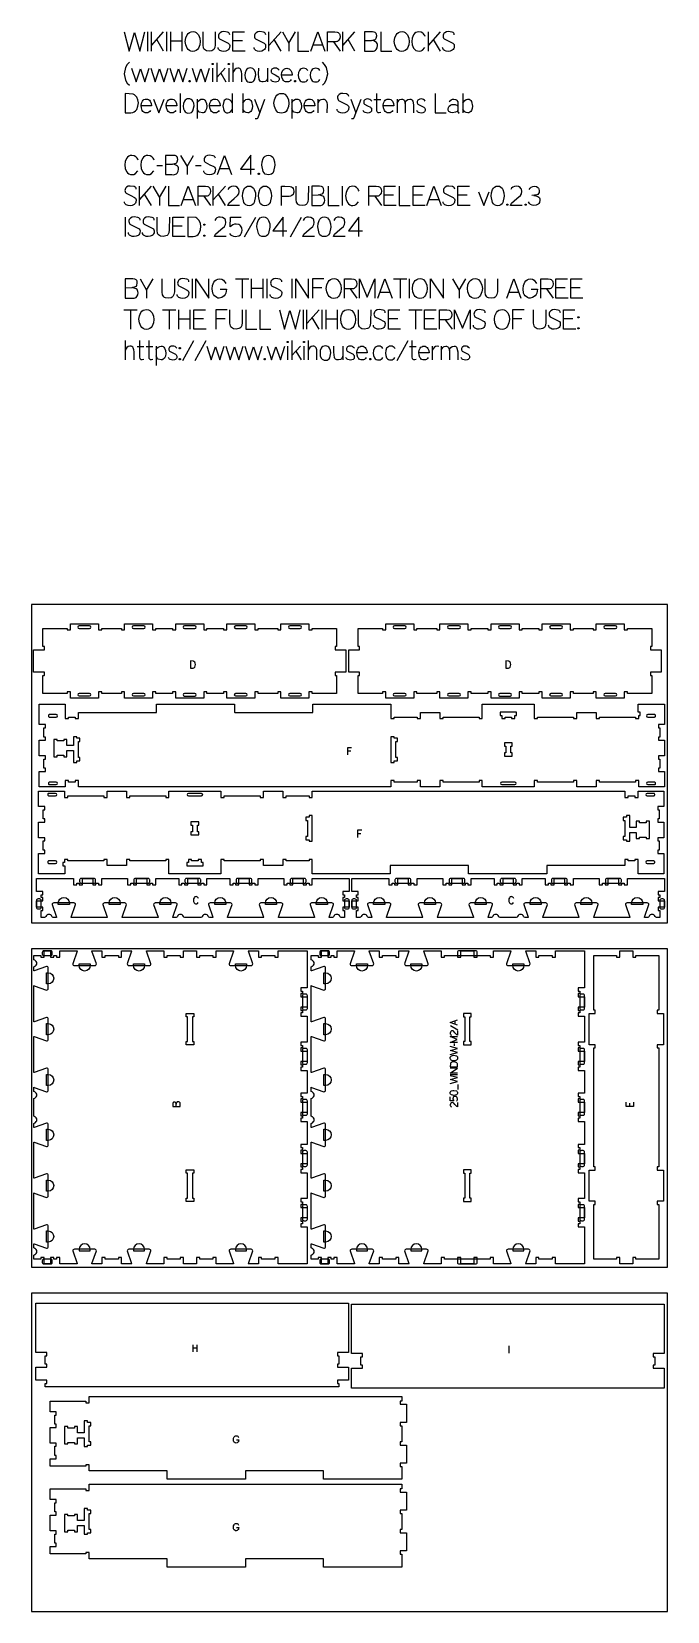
# Model space of a CAD drawing. Header units: millimetres. Extents: x -1220 to 1220, y -1930 to 4127.
import ezdxf

# ---------------------------------------------------------------- set-up
doc = ezdxf.new("R2010")
doc.units = ezdxf.units.MM
for name, color, linetype, true_color in [('0_SHEET_SPRUCEPLY_2440X122', 1, 'Continuous', 0xff0000), ('1_ANYTOOL_1MMDEEP_LABELS_S', 2, 'Continuous', 0xffff00), ('3_ANYTOOL_CUTTHROUGH_INSID', 4, 'Continuous', 0x00ffff), ('4_ANYTOOL_CUTTHROUGH_OUTSI', 5, 'Continuous', 0x0000ff), ('5_ANYTOOL_HALF_MILL_9MM_IN', 3, 'Continuous', 0x00ff00), ('TC', 220, 'Continuous', 0xff00bb)]:
    doc.layers.add(name, color=color, linetype=linetype, true_color=true_color)

msp = doc.modelspace()

# ---------------------------------------------------------------- linework, layer by layer
at = {"layer": '0_SHEET_SPRUCEPLY_2440X122'}
for points in [[(-1220, 1930), (-1220, 710), (1220, 710), (1220, 1930)], [(-1220, 610), (-1220, -610), (1220, -610), (1220, 610)], [(-1220, -710), (-1220, -1930), (1220, -1930), (1220, -710)]]:
    msp.add_lwpolyline(points, close=True, dxfattribs=at)
at = {"layer": '1_ANYTOOL_1MMDEEP_LABELS_S'}
for p, q in [((5.2, 1368.4, 0), (-8.3, 1368.4, 0)), ((44.1, 1051.5), (30.6, 1051.5)), ((387, 316), (415.7, 299.9)), ((405.6, 320.8), (405.6, 334.7)), ((401.6, 246.7), (401.6, 238.5)), ((386.5, 127.9), (414.5, 127.9)), ((416.9, 71.3), (416.9, 90.6)), ((1074.8, 18.7), (1074.8, 5.1)), ((-601.2, -907.4), (-601.2, -935.4)), ((-584.1, -935.4), (-584.1, -907.4)), ((-584.1, -921.2), (-601.2, -921.2)), ((610.8, -912.2), (610.8, -940.2))]:
    msp.add_line(p, q, dxfattribs=at)
for points in [[(-610.4, 1713.8), (-610.4, 1685.8), (-602.4, 1685.9), (-599.6, 1686.2), (-597.2, 1687.1), (-595.3, 1688.6), (-593.8, 1690.6), (-592, 1695.4), (-591.4, 1700.5), (-591.9, 1704.8), (-593.7, 1708.7), (-597, 1712.2), (-598.9, 1713.2)], [(599.6, 1713.8), (599.6, 1685.8), (607.6, 1685.9), (610.4, 1686.2), (612.8, 1687.1), (614.7, 1688.6), (616.2, 1690.6), (618, 1695.4), (618.6, 1700.5), (618.1, 1704.8), (616.3, 1708.7), (613, 1712.2), (611.1, 1713.2)], [(386.2, 191.9), (386.6, 194.5), (387.6, 196.7), (391.1, 199.9), (395.8, 201.7), (400.7, 202.3), (405.4, 201.7), (410.2, 199.7), (412.3, 198.3), (413.8, 196.4), (414.7, 194.2), (415, 191.6), (414.7, 188.9), (413.8, 186.7), (412.2, 184.8), (410.1, 183.3), (405.3, 181.3), (400.4, 180.7), (395.4, 181.4), (390.7, 183.4), (388.7, 184.9), (387.3, 186.9), (386.5, 189.2)], [(386.5, 157.9), (414.5, 157.9), (414.4, 165.9), (414.1, 168.7), (413.2, 171.1), (411.8, 173), (409.8, 174.5), (405, 176.3), (399.9, 176.9), (395.6, 176.4), (391.6, 174.6), (388.1, 171.3), (387.2, 169.4)], [(386.3, 57.8), (386.6, 60.4), (387.7, 62.5), (389.3, 64.1), (391.3, 65.4), (396, 66.9), (400.9, 67.3), (410.1, 65.3), (412.2, 64.1), (413.6, 62.5), (414.5, 60.4), (414.8, 57.8), (414.5, 55.3), (413.6, 53.2), (412.1, 51.6), (410.1, 50.4), (400.8, 48.4), (396, 48.8), (391.3, 50.3), (389.3, 51.6), (387.7, 53.2), (386.6, 55.3)]]:
    msp.add_lwpolyline(points, close=True, dxfattribs=at)
for points in [[(8.1, 1381.4), (-8.3, 1381.4), (-8.3, 1353.4)], [(47.1, 1064.6), (30.6, 1064.6), (30.6, 1036.6)], [(414.5, 317.6), (386.5, 327.7), (414.5, 338.1)], [(414.5, 296.2), (414.4, 279.1), (411.3, 280.6), (404.3, 288.5), (399.9, 293.5), (397.3, 295.2), (394.2, 295.7), (390.9, 295.2), (389.6, 294.4), (388.5, 293.4), (387, 290.7), (386.5, 287.4), (386.8, 284.9), (387.7, 282.7), (389.2, 280.9), (391.3, 279.5)], [(414.5, 251.5), (386.5, 251.5), (413, 262.7), (386.6, 273.9), (414.5, 273.9)], [(386.5, 205.3), (414.5, 212.5), (387.4, 220.4), (414.5, 228.3), (386.5, 235.3)], [(414.5, 133.5), (386.5, 133.5), (414.5, 152.3), (386.5, 152.3)], [(386.5, 93.9), (414.5, 101.1), (387.4, 108.9), (414.5, 116.9), (386.5, 123.9)], [(-677.7, 5.1), (-649.7, 5.1), (-649.7, 14.1), (-649.7, 16.5), (-649.8, 18.1), (-650.2, 19.5), (-651, 20.8), (-652.1, 21.8), (-654.7, 23.3), (-657.7, 23.8), (-659.5, 23.6), (-661, 23.1), (-662.2, 22.3), (-663.1, 21.1), (-664.5, 18.2), (-665.1, 14.9)], [(-665, 5.1), (-665.1, 14.9), (-666.5, 20.2), (-667.3, 21.3), (-668.5, 22), (-671.7, 22.6), (-674.3, 22.2), (-675.4, 21.7), (-676.2, 21), (-676.9, 20.1), (-677.4, 19.1), (-677.7, 16.3), (-677.7, 5.1)], [(410.1, 25.9), (412, 27.6), (413.4, 29.6), (414.2, 31.8), (414.5, 34.3), (413.6, 39.7), (412.1, 41.9), (409.6, 43.5), (407.7, 44.2), (406, 44.4), (402.3, 43.9), (399.2, 42.2), (398.1, 40.9), (397.2, 39.4), (396.5, 35.7), (396.8, 33.2), (397.6, 31), (400.6, 27.1), (386.5, 27.7), (386.5, 42.9)], [(414.5, 21.3), (414.4, 4.3), (411.3, 5.7), (404.3, 13.6), (399.9, 18.7), (397.3, 20.4), (394.2, 20.9), (390.9, 20.3), (389.6, 19.6), (388.5, 18.5), (387, 15.9), (386.5, 12.6), (386.8, 10), (387.7, 7.8), (389.2, 6.1), (391.3, 4.7)], [(1089.8, 22.7), (1089.8, 5.1), (1061.8, 5.1), (1061.8, 21.7)], [(-433.6, -1271.6), (-424.5, -1271.6), (-425.4, -1277.2), (-426.5, -1279.4), (-428, -1281.2), (-431.4, -1283.7), (-435.1, -1284.5), (-437, -1284.3), (-438.8, -1283.7), (-442.2, -1281.2), (-443.6, -1279.4), (-444.6, -1277), (-445.4, -1271), (-444.8, -1266), (-442.9, -1261.2), (-441.5, -1259.1), (-439.6, -1257.7), (-437.2, -1256.8), (-434.5, -1256.5), (-431.5, -1257), (-429.1, -1258.6), (-425.6, -1263.4)], [(-433.6, -1607.9), (-424.5, -1607.9), (-425.4, -1613.5), (-426.5, -1615.7), (-428, -1617.5), (-431.4, -1620), (-435.1, -1620.8), (-437, -1620.6), (-438.8, -1620), (-442.2, -1617.5), (-443.6, -1615.6), (-444.6, -1613.3), (-445.4, -1607.2), (-444.8, -1602.3), (-442.9, -1597.5), (-441.5, -1595.4), (-439.6, -1593.9), (-437.2, -1593.1), (-434.5, -1592.8), (-431.5, -1593.3), (-429.1, -1594.9), (-425.6, -1599.7)]]:
    msp.add_lwpolyline(points, dxfattribs=at)
for points in [[(-579.5, 803.4, 0.131103), (-583, 808.4), (-585.6, 809.9), (-588.7, 810.4), (-591.1, 810.1), (-593.2, 809.3), (-595, 807.9), (-596.5, 806), (-598.4, 801.4), (-599.1, 796.4), (-598.4, 791.4), (-596.5, 786.8), (-594.9, 784.8), (-593.1, 783.5), (-590.9, 782.7), (-588.4, 782.4), (-585.7, 782.8), (-583.5, 783.9), (-580.1, 787.8)], [(630.5, 803.4, 0.131103), (627, 808.4), (624.4, 809.9), (621.3, 810.4), (618.9, 810.1), (616.8, 809.3), (615, 807.9), (613.5, 806), (611.6, 801.4), (610.9, 796.4), (611.6, 791.4), (613.5, 786.8), (615.1, 784.8), (616.9, 783.5), (619.1, 782.7), (621.6, 782.4), (624.3, 782.8), (626.5, 783.9), (629.9, 787.8)]]:
    msp.add_lwpolyline(points, format="xyb", dxfattribs=at)
at = {"layer": '3_ANYTOOL_CUTTHROUGH_INSID'}
for points in [[(-997.2, 1838.6, 1), (-997.2, 1848.1), (-1037.2, 1848.1, 1), (-1037.2, 1838.6)], [(-789.2, 1838.6, 1), (-789.2, 1848.1), (-829.2, 1848.1, 1), (-829.2, 1838.6)], [(-593.2, 1838.6, 1), (-593.2, 1848.1), (-633.2, 1848.1, 1), (-633.2, 1838.6)], [(-397.2, 1838.6, 1), (-397.2, 1848.1), (-437.2, 1848.1, 1), (-437.2, 1838.6)], [(-189.2, 1838.6, 1), (-189.2, 1848.1), (-229.2, 1848.1, 1), (-229.2, 1838.6)], [(212.8, 1838.6, 1), (212.8, 1848.1), (172.8, 1848.1, 1), (172.8, 1838.6)], [(420.8, 1838.6, 1), (420.8, 1848.1), (380.8, 1848.1, 1), (380.8, 1838.6)], [(616.8, 1838.6, 1), (616.8, 1848.1), (576.8, 1848.1, 1), (576.8, 1838.6)], [(812.8, 1838.6, 1), (812.8, 1848.1), (772.8, 1848.1, 1), (772.8, 1838.6)], [(1020.8, 1838.6, 1), (1020.8, 1848.1), (980.8, 1848.1, 1), (980.8, 1838.6)], [(-997.2, 1589.1), (-1037.2, 1589.1, 1), (-1037.2, 1579.6), (-997.2, 1579.6, 1)], [(-789.2, 1589.1), (-829.2, 1589.1, 1), (-829.2, 1579.6), (-789.2, 1579.6, 1)], [(-593.2, 1589), (-633.2, 1589, 1), (-633.2, 1579.5), (-593.2, 1579.5, 1)], [(-397.2, 1589.1), (-437.2, 1589.1, 1), (-437.2, 1579.6), (-397.2, 1579.6, 1)], [(-189.2, 1589.1), (-229.2, 1589.1, 1), (-229.2, 1579.6), (-189.2, 1579.6, 1)], [(212.8, 1589.1), (172.8, 1589.1, 1), (172.8, 1579.6), (212.8, 1579.6, 1)], [(420.8, 1589.1), (380.8, 1589.1, 1), (380.8, 1579.6), (420.8, 1579.6, 1)], [(616.8, 1589), (576.8, 1589, 1), (576.8, 1579.5), (616.8, 1579.5, 1)], [(812.8, 1589.1), (772.8, 1589.1, 1), (772.8, 1579.6), (812.8, 1579.6, 1)], [(1020.8, 1589.1), (980.8, 1589.1, 1), (980.8, 1579.6), (1020.8, 1579.6, 1)], [(-1125.5, 1508.3), (-1151.3, 1508.3), (-1152, 1508.2), (-1152.8, 1508), (-1153.5, 1507.5), (-1154.7, 1506.1), (-1155.2, 1504.4), (-1155.2, 1502.7), (-1154.7, 1501), (-1153.5, 1499.6), (-1152.8, 1499.2), (-1152, 1498.9), (-1151.3, 1498.8), (-1125.5, 1498.8, 1)], [(1144.5, 1508.3, 1), (1144.5, 1498.8), (1170.2, 1498.8), (1171, 1498.9), (1171.8, 1499.2), (1172.5, 1499.6), (1173.6, 1501), (1174.2, 1502.7), (1174.2, 1504.4), (1173.6, 1506.1), (1172.5, 1507.5), (1171.8, 1508), (1171, 1508.2), (1170.2, 1508.3)], [(-1125.5, 1239.8, 1), (-1125.5, 1249.3), (-1151.3, 1249.3), (-1152, 1249.2), (-1152.8, 1249), (-1153.5, 1248.5), (-1154.7, 1247.1), (-1155.2, 1245.4), (-1155.2, 1243.7), (-1154.7, 1242), (-1153.5, 1240.6), (-1152.8, 1240.2), (-1152, 1239.9), (-1151.3, 1239.8)], [(634.5, 1239.8, 1), (634.5, 1249.3), (584.5, 1249.3, 1), (584.5, 1239.8)], [(1144.5, 1239.8), (1170.2, 1239.8), (1171, 1239.9), (1171.8, 1240.2), (1172.5, 1240.6), (1173.6, 1242), (1174.2, 1243.7), (1174.2, 1245.4), (1173.6, 1247.1), (1172.5, 1248.5), (1171.8, 1249), (1171, 1249.2), (1170.2, 1249.3), (1144.5, 1249.3, 1)], [(-1128.1, 1206.2), (-1153.9, 1206.2), (-1154.7, 1206.1), (-1155.4, 1205.8), (-1156.2, 1205.3), (-1157.3, 1204), (-1157.8, 1202.3), (-1157.8, 1200.6), (-1157.3, 1198.8), (-1156.2, 1197.5), (-1155.4, 1197), (-1154.7, 1196.7), (-1153.9, 1196.7), (-1128.1, 1196.7, 1)], [(-618.1, 1206.2, 1), (-618.1, 1196.7), (-568.1, 1196.7, 1), (-568.1, 1206.2)], [(1141.9, 1206.2, 1), (1141.9, 1196.7), (1167.6, 1196.7), (1168.4, 1196.7), (1169.2, 1197), (1169.9, 1197.5), (1171, 1198.8), (1171.6, 1200.6), (1171.6, 1202.3), (1171, 1204), (1169.9, 1205.3), (1169.2, 1205.8), (1168.4, 1206.1), (1167.6, 1206.2)], [(-1128.1, 937.7, 1), (-1128.1, 947.2), (-1153.9, 947.2), (-1154.7, 947.1), (-1155.4, 946.8), (-1156.2, 946.3), (-1157.3, 945), (-1157.8, 943.3), (-1157.8, 941.6), (-1157.3, 939.8), (-1156.2, 938.5), (-1155.4, 938), (-1154.7, 937.7), (-1153.9, 937.7)], [(1141.9, 937.7), (1167.6, 937.7), (1168.4, 937.7), (1169.2, 938), (1169.9, 938.5), (1171, 939.8), (1171.6, 941.6), (1171.6, 943.3), (1171, 945), (1169.9, 946.3), (1169.2, 946.8), (1168.4, 947.1), (1167.6, 947.2), (1141.9, 947.2, 1)]]:
    msp.add_lwpolyline(points, format="xyb", close=True, dxfattribs=at)
for points in [[(596.7, 1492.8), (596.7, 1498.8), (622.2, 1498.8), (622.2, 1492.8), (634.7, 1492.8), (634.7, 1504.8), (640.7, 1504.8), (640.7, 1517.3), (578.2, 1517.3), (578.2, 1504.8), (584.2, 1504.8), (584.2, 1492.8)], [(-1034.3, 1417.4), (-1046.3, 1417.4), (-1046.3, 1423.4), (-1058.8, 1423.4), (-1058.8, 1389.3), (-1084.3, 1389.3), (-1084.3, 1413.3), (-1096.8, 1413.3), (-1096.8, 1407.3), (-1122.3, 1407.3), (-1122.3, 1413.3), (-1134.8, 1413.3), (-1134.8, 1346.8), (-1122.3, 1346.8), (-1122.3, 1352.8), (-1096.8, 1352.8), (-1096.8, 1346.8), (-1084.3, 1346.8), (-1084.3, 1370.8), (-1058.8, 1370.8), (-1058.8, 1324.9), (-1046.3, 1324.9), (-1046.3, 1330.9), (-1034.3, 1330.9), (-1034.3, 1343.4), (-1040.3, 1343.4), (-1040.3, 1404.9), (-1034.3, 1404.9)], [(159.2, 1423.4), (159.2, 1324.9), (171.7, 1324.9), (171.7, 1330.9), (183.7, 1330.9), (183.7, 1343.4), (177.7, 1343.4), (177.7, 1404.9), (183.7, 1404.9), (183.7, 1417.4), (171.7, 1417.4), (171.7, 1423.4)], [(618.7, 1361.4), (618.7, 1386.9), (624.7, 1386.9), (624.7, 1399.4), (594.2, 1399.4), (594.2, 1386.9), (600.2, 1386.9), (600.2, 1361.4), (594.2, 1361.4), (594.2, 1348.9), (624.7, 1348.9), (624.7, 1361.4)], [(-602.4, 1084.6), (-602.4, 1059.1), (-608.4, 1059.1), (-608.4, 1046.6), (-577.9, 1046.6), (-577.9, 1059.1), (-583.9, 1059.1), (-583.9, 1084.6), (-577.9, 1084.6), (-577.9, 1097.1), (-608.4, 1097.1), (-608.4, 1084.6)], [(-142.9, 1022.6), (-142.9, 1121.1), (-155.4, 1121.1), (-155.4, 1115.1), (-167.4, 1115.1), (-167.4, 1102.6), (-161.4, 1102.6), (-161.4, 1041.1), (-167.4, 1041.1), (-167.4, 1028.6), (-155.4, 1028.6), (-155.4, 1022.6)], [(1050.6, 1028.6), (1062.6, 1028.6), (1062.6, 1022.6), (1075.1, 1022.6), (1075.1, 1056.7), (1100.6, 1056.7), (1100.6, 1032.7), (1113.1, 1032.7), (1113.1, 1038.7), (1138.6, 1038.7), (1138.6, 1032.7), (1151.1, 1032.7), (1151.1, 1099.2), (1138.6, 1099.2), (1138.6, 1093.2), (1113.1, 1093.2), (1113.1, 1099.2), (1100.6, 1099.2), (1100.6, 1075.2), (1075.1, 1075.2), (1075.1, 1121.1), (1062.6, 1121.1), (1062.6, 1115.1), (1050.6, 1115.1), (1050.6, 1102.6), (1056.6, 1102.6), (1056.6, 1041.1), (1050.6, 1041.1)], [(-580.4, 953.2), (-580.4, 947.2), (-605.9, 947.2), (-605.9, 953.2), (-618.4, 953.2), (-618.4, 941.2), (-624.4, 941.2), (-624.4, 928.7), (-561.9, 928.7), (-561.9, 941.2), (-567.9, 941.2), (-567.9, 953.2)], [(-596.8, 254.5), (-596.8, 242), (-627.3, 242), (-627.3, 254.5), (-621.3, 254.5), (-621.3, 350), (-627.3, 350), (-627.3, 362.5), (-596.8, 362.5), (-596.8, 350), (-602.8, 350), (-602.8, 254.5)], [(436.9, 242), (467.4, 242), (467.4, 254.5), (461.4, 254.5), (461.4, 350), (467.4, 350), (467.4, 362.5), (436.9, 362.5), (436.9, 350), (442.9, 350), (442.9, 254.5), (436.9, 254.5)], [(-627.3, -237.5), (-596.8, -237.5), (-596.8, -250), (-602.8, -250), (-602.8, -345.5), (-596.8, -345.5), (-596.8, -358), (-627.3, -358), (-627.3, -345.5), (-621.3, -345.5), (-621.3, -250), (-627.3, -250)], [(467.4, -250), (467.4, -237.5), (436.9, -237.5), (436.9, -250), (442.9, -250), (442.9, -345.5), (436.9, -345.5), (436.9, -358), (467.4, -358), (467.4, -345.5), (461.4, -345.5), (461.4, -250)], [(-999.7, -1205.6), (-999.7, -1205.7), (-1005.2, -1205.7), (-1005.2, -1199.7), (-1017.7, -1199.7), (-1017.7, -1245.6), (-1043.2, -1245.6), (-1043.2, -1221.6), (-1055.7, -1221.6), (-1055.7, -1227.6), (-1081.2, -1227.6), (-1081.2, -1221.6), (-1093.7, -1221.6), (-1093.7, -1288.1), (-1081.2, -1288.1), (-1081.2, -1282.1), (-1055.7, -1282.1), (-1055.7, -1288.1), (-1043.2, -1288.1), (-1043.2, -1264.1), (-1017.7, -1264.1), (-1017.7, -1298.2), (-1005.2, -1298.2), (-1005.2, -1292.2), (-999.2, -1292.2), (-999.2, -1292.1), (-993.2, -1292.1), (-993.2, -1279.6), (-999.2, -1279.6), (-999.2, -1218.1), (-993.2, -1218.1), (-993.2, -1205.6)], [(-999.7, -1541.9), (-999.7, -1542), (-1005.2, -1542), (-1005.2, -1536), (-1017.7, -1536), (-1017.7, -1581.9), (-1043.2, -1581.9), (-1043.2, -1557.9), (-1055.7, -1557.9), (-1055.7, -1563.9), (-1081.2, -1563.9), (-1081.2, -1557.9), (-1093.7, -1557.9), (-1093.7, -1624.4), (-1081.2, -1624.4), (-1081.2, -1618.4), (-1055.7, -1618.4), (-1055.7, -1624.4), (-1043.2, -1624.4), (-1043.2, -1600.4), (-1017.7, -1600.4), (-1017.7, -1634.5), (-1005.2, -1634.5), (-1005.2, -1628.5), (-999.2, -1628.5), (-999.2, -1628.4), (-993.2, -1628.4), (-993.2, -1615.9), (-999.2, -1615.9), (-999.2, -1554.4), (-993.2, -1554.4), (-993.2, -1541.9)]]:
    msp.add_lwpolyline(points, close=True, dxfattribs=at)
at = {"layer": '4_ANYTOOL_CUTTHROUGH_OUTSI'}
for points in [[(-1083.5, 1832.8, 0.414214), (-1083.2, 1832.6), (-1071.2, 1832.6, 0.414214), (-1071, 1832.8), (-1071, 1856.6), (-963.5, 1856.6), (-963.5, 1832.8, 0.414214), (-963.2, 1832.6), (-951.2, 1832.6, 0.414214), (-951, 1832.8), (-951, 1838.6), (-875.5, 1838.6), (-875.5, 1832.8, 0.414214), (-875.2, 1832.6), (-863.2, 1832.6, 0.414214), (-863, 1832.8), (-863, 1856.6), (-755.5, 1856.6), (-755.5, 1832.8, 0.414214), (-755.2, 1832.6), (-743.2, 1832.6, 0.414214), (-743, 1832.8), (-743, 1838.6), (-679.5, 1838.6), (-679.5, 1832.9, 0.414214), (-679.2, 1832.6), (-667.2, 1832.6, 0.414214), (-667, 1832.9), (-667, 1856.6), (-559.5, 1856.6), (-559.5, 1832.9, 0.414214), (-559.2, 1832.6), (-547.2, 1832.6, 0.414214), (-547, 1832.9), (-547, 1838.6), (-483.5, 1838.6), (-483.5, 1832.8, 0.414214), (-483.2, 1832.6), (-471.2, 1832.6, 0.414214), (-471, 1832.8), (-471, 1856.6), (-363.5, 1856.6), (-363.5, 1832.8, 0.414214), (-363.2, 1832.6), (-351.2, 1832.6, 0.414214), (-351, 1832.8), (-351, 1838.6), (-275.5, 1838.6), (-275.5, 1832.8, 0.414214), (-275.2, 1832.6), (-263.2, 1832.6, 0.414214), (-263, 1832.8), (-263, 1856.6), (-155.5, 1856.6), (-155.5, 1832.8, 0.414214), (-155.2, 1832.6), (-143.2, 1832.6, 0.414214), (-143, 1832.8), (-143, 1838.6), (-49.5, 1838.6), (-49.5, 1769.1), (-55.2, 1769.1, 0.414214), (-55.5, 1768.8), (-55.5, 1756.8, 0.414214), (-55.2, 1756.6), (-13.5, 1756.6), (-13.5, 1671.1), (-55.2, 1671.1, 0.414214), (-55.5, 1670.8), (-55.5, 1658.8, 0.414214), (-55.2, 1658.6), (-49.5, 1658.6), (-49.5, 1589.1), (-143, 1589.1), (-143, 1594.8, 0.414214), (-143.2, 1595.1), (-155.2, 1595.1, 0.414214), (-155.5, 1594.8), (-155.5, 1571.1), (-263, 1571.1), (-263, 1594.8, 0.414214), (-263.2, 1595.1), (-275.2, 1595.1, 0.414214), (-275.5, 1594.8), (-275.5, 1589.1), (-351, 1589.1), (-351, 1594.8, 0.414214), (-351.2, 1595.1), (-363.2, 1595.1, 0.414214), (-363.5, 1594.8), (-363.5, 1571.1), (-471, 1571.1), (-471, 1594.8, 0.414214), (-471.2, 1595.1), (-483.2, 1595.1, 0.414214), (-483.5, 1594.8), (-483.5, 1589.1), (-547, 1589), (-547, 1594.8, 0.414214), (-547.2, 1595), (-559.2, 1595, 0.414214), (-559.5, 1594.8), (-559.5, 1571), (-667, 1571), (-667, 1594.8, 0.414214), (-667.2, 1595), (-679.2, 1595, 0.414214), (-679.5, 1594.8), (-679.5, 1589), (-743, 1589.1), (-743, 1594.8, 0.414214), (-743.2, 1595.1), (-755.2, 1595.1, 0.414214), (-755.5, 1594.8), (-755.5, 1571.1), (-863, 1571.1), (-863, 1594.8, 0.414214), (-863.2, 1595.1), (-875.2, 1595.1, 0.414214), (-875.5, 1594.8), (-875.5, 1589.1), (-951, 1589.1), (-951, 1594.8, 0.414214), (-951.2, 1595.1), (-963.2, 1595.1, 0.414214), (-963.5, 1594.8), (-963.5, 1571.1), (-1071, 1571.1), (-1071, 1594.8, 0.414214), (-1071.2, 1595.1), (-1083.2, 1595.1, 0.414214), (-1083.5, 1594.8), (-1083.5, 1589.1), (-1177, 1589.1), (-1177, 1658.6), (-1171.2, 1658.6, 0.414214), (-1171, 1658.8), (-1171, 1670.8, 0.414214), (-1171.2, 1671.1), (-1213, 1671.1), (-1213, 1756.6), (-1171.2, 1756.6, 0.414214), (-1171, 1756.8), (-1171, 1768.8, 0.414214), (-1171.2, 1769.1), (-1177, 1769.1), (-1177, 1838.6), (-1083.5, 1838.6)], [(126.5, 1832.8, 0.414214), (126.8, 1832.6), (138.8, 1832.6, 0.414214), (139, 1832.8), (139, 1856.6), (246.5, 1856.6), (246.5, 1832.8, 0.414214), (246.8, 1832.6), (258.8, 1832.6, 0.414214), (259, 1832.8), (259, 1838.6), (334.5, 1838.6), (334.5, 1832.8, 0.414214), (334.8, 1832.6), (346.8, 1832.6, 0.414214), (347, 1832.8), (347, 1856.6), (454.5, 1856.6), (454.5, 1832.8, 0.414214), (454.8, 1832.6), (466.8, 1832.6, 0.414214), (467, 1832.8), (467, 1838.6), (530.5, 1838.6), (530.5, 1832.9, 0.414214), (530.8, 1832.6), (542.8, 1832.6, 0.414214), (543, 1832.9), (543, 1856.6), (650.5, 1856.6), (650.5, 1832.9, 0.414214), (650.8, 1832.6), (662.8, 1832.6, 0.414214), (663, 1832.9), (663, 1838.6), (726.5, 1838.6), (726.5, 1832.8, 0.414214), (726.8, 1832.6), (738.8, 1832.6, 0.414214), (739, 1832.8), (739, 1856.6), (846.5, 1856.6), (846.5, 1832.8, 0.414214), (846.8, 1832.6), (858.8, 1832.6, 0.414214), (859, 1832.8), (859, 1838.6), (934.5, 1838.6), (934.5, 1832.8, 0.414214), (934.8, 1832.6), (946.8, 1832.6, 0.414214), (947, 1832.8), (947, 1856.6), (1054.5, 1856.6), (1054.5, 1832.8, 0.414214), (1054.8, 1832.6), (1066.8, 1832.6, 0.414214), (1067, 1832.8), (1067, 1838.6), (1160.5, 1838.6), (1160.5, 1769.1), (1154.8, 1769.1, 0.414214), (1154.5, 1768.8), (1154.5, 1756.8, 0.414214), (1154.8, 1756.6), (1196.5, 1756.6), (1196.5, 1671.1), (1154.8, 1671.1, 0.414214), (1154.5, 1670.8), (1154.5, 1658.8, 0.414214), (1154.8, 1658.6), (1160.5, 1658.6), (1160.5, 1589.1), (1067, 1589.1), (1067, 1594.8, 0.414214), (1066.8, 1595.1), (1054.8, 1595.1, 0.414214), (1054.5, 1594.8), (1054.5, 1571.1), (947, 1571.1), (947, 1594.8, 0.414214), (946.8, 1595.1), (934.8, 1595.1, 0.414214), (934.5, 1594.8), (934.5, 1589.1), (859, 1589.1), (859, 1594.8, 0.414214), (858.8, 1595.1), (846.8, 1595.1, 0.414214), (846.5, 1594.8), (846.5, 1571.1), (739, 1571.1), (739, 1594.8, 0.414214), (738.8, 1595.1), (726.8, 1595.1, 0.414214), (726.5, 1594.8), (726.5, 1589.1), (663, 1589), (663, 1594.8, 0.414214), (662.8, 1595), (650.8, 1595, 0.414214), (650.5, 1594.8), (650.5, 1571), (543, 1571), (543, 1594.8, 0.414214), (542.8, 1595), (530.8, 1595, 0.414214), (530.5, 1594.8), (530.5, 1589), (467, 1589.1), (467, 1594.8, 0.414214), (466.8, 1595.1), (454.8, 1595.1, 0.414214), (454.5, 1594.8), (454.5, 1571.1), (347, 1571.1), (347, 1594.8, 0.414214), (346.8, 1595.1), (334.8, 1595.1, 0.414214), (334.5, 1594.8), (334.5, 1589.1), (259, 1589.1), (259, 1594.8, 0.414214), (258.8, 1595.1), (246.8, 1595.1, 0.414214), (246.5, 1594.8), (246.5, 1571.1), (139, 1571.1), (139, 1594.8, 0.414214), (138.8, 1595.1), (126.8, 1595.1, 0.414214), (126.5, 1594.8), (126.5, 1589.1), (33, 1589.1), (33, 1658.6), (38.8, 1658.6, 0.414214), (39, 1658.8), (39, 1670.8, 0.414214), (38.8, 1671.1), (-3, 1671.1), (-3, 1756.6), (38.8, 1756.6, 0.414214), (39, 1756.8), (39, 1768.8, 0.414214), (38.8, 1769.1), (33, 1769.1), (33, 1838.6), (126.5, 1838.6)], [(497.2, 1498.8), (497.2, 1493.1, 0.414214), (497.5, 1492.8), (509.5, 1492.8, 0.414214), (509.7, 1493.1), (509.7, 1548.8), (709.2, 1548.8), (709.2, 1493.1, 0.414214), (709.5, 1492.8), (721.5, 1492.8, 0.414214), (721.7, 1493.1), (721.7, 1498.8), (859.7, 1498.8), (859.7, 1493.1, 0.414214), (860, 1492.8), (872, 1492.8, 0.414214), (872.2, 1493.1), (872.2, 1516.8), (946.7, 1516.8), (946.7, 1493.1, 0.414214), (947, 1492.8), (959, 1492.8, 0.414214), (959.2, 1493.1), (959.2, 1498.8), (1097.2, 1498.8), (1097.2, 1493.1, 0.414214), (1097.5, 1492.8), (1109.5, 1492.8, 0.414214), (1109.7, 1493.1), (1109.7, 1504.8), (1115.5, 1504.8, 0.414214), (1115.7, 1505.1), (1115.7, 1517.1, 0.414214), (1115.5, 1517.3), (1108.3, 1517.3), (1108.3, 1548.8), (1209.2, 1548.8), (1209.2, 1470.3), (1185.5, 1470.3, 0.414214), (1185.2, 1470.1), (1185.2, 1458.1, 0.414214), (1185.5, 1457.8), (1191.2, 1457.8), (1191.2, 1422.3), (1185.5, 1422.3, 0.414214), (1185.2, 1422.1), (1185.2, 1410.1, 0.414214), (1185.5, 1409.8), (1209.2, 1409.8), (1209.2, 1350.3), (1185.5, 1350.3, 0.414214), (1185.2, 1350.1), (1185.2, 1338.1, 0.414214), (1185.5, 1337.8), (1191.2, 1337.8), (1191.2, 1302.3), (1185.5, 1302.3, 0.414214), (1185.2, 1302.1), (1185.2, 1290.1, 0.414214), (1185.5, 1289.8), (1209.2, 1289.8), (1209.2, 1231.3), (1109.7, 1231.3), (1109.7, 1255.1, 0.414214), (1109.5, 1255.3), (1097.5, 1255.3, 0.414214), (1097.2, 1255.1), (1097.2, 1249.3), (959.2, 1249.3), (959.2, 1255.1, 0.414214), (959, 1255.3), (947, 1255.3, 0.414214), (946.7, 1255.1), (946.7, 1231.3), (872.2, 1231.3), (872.2, 1255.1, 0.414214), (872, 1255.3), (860, 1255.3, 0.414214), (859.7, 1255.1), (859.7, 1249.3), (721.7, 1249.3), (721.7, 1255.1, 0.414214), (721.5, 1255.3), (709.5, 1255.3, 0.414214), (709.2, 1255.1), (709.2, 1231.3), (509.7, 1231.3), (509.7, 1255.1, 0.414214), (509.5, 1255.3), (497.5, 1255.3, 0.414214), (497.2, 1255.1), (497.2, 1249.3), (359.2, 1249.3), (359.2, 1255.1, 0.414214), (359, 1255.3), (347, 1255.3, 0.414214), (346.7, 1255.1), (346.7, 1231.3), (272.2, 1231.3), (272.2, 1255.1, 0.414214), (272, 1255.3), (260, 1255.3, 0.414214), (259.7, 1255.1), (259.7, 1249.3), (171.7, 1249.3), (171.7, 1255.1, 0.414214), (171.5, 1255.3), (159.5, 1255.3, 0.414214), (159.2, 1255.1), (159.2, 1231.3), (-1040.3, 1231.3), (-1040.3, 1255.1, 0.414214), (-1040.5, 1255.3), (-1052.5, 1255.3, 0.414214), (-1052.8, 1255.1), (-1052.8, 1249.3), (-1078.3, 1249.3), (-1078.3, 1255.1, 0.414214), (-1078.5, 1255.3), (-1090.5, 1255.3, 0.414214), (-1090.8, 1255.1), (-1090.8, 1231.3), (-1190.3, 1231.3), (-1190.3, 1289.8), (-1166.5, 1289.8, 0.414214), (-1166.3, 1290.1), (-1166.3, 1302.1, 0.414214), (-1166.5, 1302.3), (-1172.3, 1302.3), (-1172.3, 1337.8), (-1166.5, 1337.8, 0.414214), (-1166.3, 1338.1), (-1166.3, 1350.1, 0.414214), (-1166.5, 1350.3), (-1190.3, 1350.3), (-1190.3, 1409.8), (-1166.5, 1409.8, 0.414214), (-1166.3, 1410.1), (-1166.3, 1422.1, 0.414214), (-1166.5, 1422.3), (-1172.3, 1422.3), (-1172.3, 1457.8), (-1166.5, 1457.8, 0.414214), (-1166.3, 1458.1), (-1166.3, 1470.1, 0.414214), (-1166.5, 1470.3), (-1190.3, 1470.3), (-1190.3, 1548.8), (-1090.8, 1548.8), (-1090.8, 1493.1, 0.414214), (-1090.5, 1492.8), (-1078.5, 1492.8, 0.414214), (-1078.3, 1493.1), (-1078.3, 1498.8), (-1052.8, 1498.8), (-1052.8, 1493.1, 0.414214), (-1052.5, 1492.8), (-1040.5, 1492.8, 0.414214), (-1040.3, 1493.1), (-1040.3, 1516.8), (-740.5, 1516.8, 0.414214), (-740.3, 1517.1), (-740.3, 1548.8), (-440.8, 1548.8), (-440.8, 1517.1, 0.414214), (-440.5, 1516.8), (-140.5, 1516.8, 0.414214), (-140.3, 1517.1), (-140.3, 1548.8), (159.2, 1548.8), (159.2, 1493.1, 0.414214), (159.5, 1492.8), (171.5, 1492.8, 0.414214), (171.7, 1493.1), (171.7, 1498.8), (259.7, 1498.8), (259.7, 1493.1, 0.414214), (260, 1492.8), (272, 1492.8, 0.414214), (272.2, 1493.1), (272.2, 1516.8), (346.7, 1516.8), (346.7, 1493.1, 0.414214), (347, 1492.8), (359, 1492.8, 0.414214), (359.2, 1493.1), (359.2, 1498.8)], [(-480.9, 947.2), (-480.9, 952.9, 0.414214), (-481.1, 953.2), (-493.1, 953.2, 0.414214), (-493.4, 952.9), (-493.4, 897.2), (-692.9, 897.2), (-692.9, 952.9, 0.414214), (-693.1, 953.2), (-705.1, 953.2, 0.414214), (-705.4, 952.9), (-705.4, 947.2), (-843.4, 947.2), (-843.4, 952.9, 0.414214), (-843.6, 953.2), (-855.6, 953.2, 0.414214), (-855.9, 952.9), (-855.9, 929.2), (-930.4, 929.2), (-930.4, 952.9, 0.414214), (-930.6, 953.2), (-942.6, 953.2, 0.414214), (-942.9, 952.9), (-942.9, 947.2), (-1080.9, 947.2), (-1080.9, 952.9, 0.414214), (-1081.1, 953.2), (-1093.1, 953.2, 0.414214), (-1093.4, 952.9), (-1093.4, 941.2), (-1099.1, 941.2, 0.414214), (-1099.4, 940.9), (-1099.4, 928.9, 0.414214), (-1099.1, 928.7), (-1091.9, 928.7), (-1091.9, 897.2), (-1192.9, 897.2), (-1192.9, 975.7), (-1169.1, 975.7, 0.414214), (-1168.9, 975.9), (-1168.9, 987.9, 0.414214), (-1169.1, 988.2), (-1174.9, 988.2), (-1174.9, 1023.7), (-1169.1, 1023.7, 0.414214), (-1168.9, 1023.9), (-1168.9, 1035.9, 0.414214), (-1169.1, 1036.2), (-1192.9, 1036.2), (-1192.9, 1095.7), (-1169.1, 1095.7, 0.414214), (-1168.9, 1095.9), (-1168.9, 1107.9, 0.414214), (-1169.1, 1108.2), (-1174.9, 1108.2), (-1174.9, 1143.7), (-1169.1, 1143.7, 0.414214), (-1168.9, 1143.9), (-1168.9, 1155.9, 0.414214), (-1169.1, 1156.2), (-1192.9, 1156.2), (-1192.9, 1214.7), (-1093.4, 1214.7), (-1093.4, 1190.9, 0.414214), (-1093.1, 1190.7), (-1081.1, 1190.7, 0.414214), (-1080.9, 1190.9), (-1080.9, 1196.7), (-942.9, 1196.7), (-942.9, 1190.9, 0.414214), (-942.6, 1190.7), (-930.6, 1190.7, 0.414214), (-930.4, 1190.9), (-930.4, 1214.7), (-855.9, 1214.7), (-855.9, 1190.9, 0.414214), (-855.6, 1190.7), (-843.6, 1190.7, 0.414214), (-843.4, 1190.9), (-843.4, 1196.7), (-705.4, 1196.7), (-705.4, 1190.9, 0.414214), (-705.1, 1190.7), (-693.1, 1190.7, 0.414214), (-692.9, 1190.9), (-692.9, 1214.7), (-493.4, 1214.7), (-493.4, 1190.9, 0.414214), (-493.1, 1190.7), (-481.1, 1190.7, 0.414214), (-480.9, 1190.9), (-480.9, 1196.7), (-342.9, 1196.7), (-342.9, 1190.9, 0.414214), (-342.6, 1190.7), (-330.6, 1190.7, 0.414214), (-330.4, 1190.9), (-330.4, 1214.7), (-255.9, 1214.7), (-255.9, 1190.9, 0.414214), (-255.6, 1190.7), (-243.6, 1190.7, 0.414214), (-243.4, 1190.9), (-243.4, 1196.7), (-155.4, 1196.7), (-155.4, 1190.9, 0.414214), (-155.1, 1190.7), (-143.1, 1190.7, 0.414214), (-142.9, 1190.9), (-142.9, 1214.7), (1056.6, 1214.7), (1056.6, 1190.9, 0.414214), (1056.9, 1190.7), (1068.9, 1190.7, 0.414214), (1069.1, 1190.9), (1069.1, 1196.7), (1094.6, 1196.7), (1094.6, 1190.9, 0.414214), (1094.9, 1190.7), (1106.9, 1190.7, 0.414214), (1107.1, 1190.9), (1107.1, 1214.7), (1206.6, 1214.7), (1206.6, 1156.2), (1182.9, 1156.2, 0.414214), (1182.6, 1155.9), (1182.6, 1143.9, 0.414214), (1182.9, 1143.7), (1188.6, 1143.7), (1188.6, 1108.2), (1182.9, 1108.2, 0.414214), (1182.6, 1107.9), (1182.6, 1095.9, 0.414214), (1182.9, 1095.7), (1206.6, 1095.7), (1206.6, 1036.2), (1182.9, 1036.2, 0.414214), (1182.6, 1035.9), (1182.6, 1023.9, 0.414214), (1182.9, 1023.7), (1188.6, 1023.7), (1188.6, 988.2), (1182.9, 988.2, 0.414214), (1182.6, 987.9), (1182.6, 975.9, 0.414214), (1182.9, 975.7), (1206.6, 975.7), (1206.6, 897.2), (1107.1, 897.2), (1107.1, 952.9, 0.414214), (1106.9, 953.2), (1094.9, 953.2, 0.414214), (1094.6, 952.9), (1094.6, 947.2), (1069.1, 947.2), (1069.1, 952.9, 0.414214), (1068.9, 953.2), (1056.9, 953.2, 0.414214), (1056.6, 952.9), (1056.6, 929.2), (756.9, 929.2, 0.414214), (756.6, 928.9), (756.6, 897.2), (457.1, 897.2), (457.1, 928.9, 0.414214), (456.9, 929.2), (156.9, 929.2, 0.414214), (156.6, 928.9), (156.6, 897.2), (-142.9, 897.2), (-142.9, 952.9, 0.414214), (-143.1, 953.2), (-155.1, 953.2, 0.414214), (-155.4, 952.9), (-155.4, 947.2), (-243.4, 947.2), (-243.4, 952.9, 0.414214), (-243.6, 953.2), (-255.6, 953.2, 0.414214), (-255.9, 952.9), (-255.9, 929.2), (-330.4, 929.2), (-330.4, 952.9, 0.414214), (-330.6, 953.2), (-342.6, 953.2, 0.414214), (-342.9, 952.9), (-342.9, 947.2)], [(-1170.5, 730.2), (-1182.9, 730.2), (-1182.9, 757.7), (-1177.1, 757.7, 0.414214), (-1176.9, 758), (-1176.9, 770, 0.414214), (-1177.1, 770.2), (-1200.9, 770.2), (-1200.9, 794.7), (-1177.1, 794.7, 0.414214), (-1176.9, 795), (-1176.9, 807, 0.414214), (-1177.1, 807.2), (-1182.9, 807.2), (-1182.9, 817.7), (-1177.1, 817.7, 0.414214), (-1176.9, 818), (-1176.9, 830, 0.414214), (-1177.1, 830.2), (-1200.9, 830.2), (-1200.9, 879.7), (-1059.4, 879.7), (-1059.4, 856, 0.414214), (-1059.1, 855.7), (-1047.1, 855.7, 0.414214), (-1046.9, 856), (-1046.9, 861.7), (-1037.4, 861.7), (-1037.4, 856, 0.414214), (-1037.1, 855.7), (-1025.1, 855.7, 0.414214), (-1024.9, 856), (-1024.9, 879.7), (-985.4, 879.7), (-985.4, 856, 0.414214), (-985.1, 855.7), (-973.1, 855.7, 0.414214), (-972.9, 856), (-972.9, 861.7), (-963.4, 861.7), (-963.4, 856, 0.414214), (-963.1, 855.7), (-951.1, 855.7, 0.414214), (-950.9, 856), (-950.9, 879.7), (-851.4, 879.7), (-851.4, 856, 0.414214), (-851.1, 855.7), (-839.1, 855.7, 0.414214), (-838.9, 856), (-838.9, 861.7), (-829.4, 861.7), (-829.4, 856, 0.414214), (-829.1, 855.7), (-817.1, 855.7, 0.414214), (-816.9, 856), (-816.9, 879.7), (-777.4, 879.7), (-777.4, 856, 0.414214), (-777.1, 855.7), (-765.1, 855.7, 0.414214), (-764.9, 856), (-764.9, 861.7), (-755.4, 861.7), (-755.4, 856, 0.414214), (-755.1, 855.7), (-743.1, 855.7, 0.414214), (-742.9, 856), (-742.9, 879.7), (-655.4, 879.7), (-655.4, 856, 0.414214), (-655.1, 855.7), (-643.1, 855.7, 0.414214), (-642.9, 856), (-642.9, 861.7), (-633.4, 861.7), (-633.4, 856, 0.414214), (-633.1, 855.7), (-621.1, 855.7, 0.414214), (-620.9, 856), (-620.9, 879.7), (-581.4, 879.7), (-581.4, 856, 0.414214), (-581.1, 855.7), (-569.1, 855.7, 0.414214), (-568.9, 856), (-568.9, 861.7), (-559.4, 861.7), (-559.4, 856, 0.414214), (-559.1, 855.7), (-547.1, 855.7, 0.414214), (-546.9, 856), (-546.9, 879.7), (-459.4, 879.7), (-459.4, 856, 0.414214), (-459.1, 855.7), (-447.1, 855.7, 0.414214), (-446.9, 856), (-446.9, 861.7), (-437.4, 861.7), (-437.4, 856, 0.414214), (-437.1, 855.7), (-425.1, 855.7, 0.414214), (-424.9, 856), (-424.9, 879.7), (-385.4, 879.7), (-385.4, 856, 0.414214), (-385.1, 855.7), (-373.1, 855.7, 0.414214), (-372.9, 856), (-372.9, 861.7), (-363.4, 861.7), (-363.4, 856, 0.414214), (-363.1, 855.7), (-351.1, 855.7, 0.414214), (-350.9, 856), (-350.9, 879.7), (-251.4, 879.7), (-251.4, 856, 0.414214), (-251.1, 855.7), (-239.1, 855.7, 0.414214), (-238.9, 856), (-238.9, 861.7), (-229.4, 861.7), (-229.4, 856, 0.414214), (-229.1, 855.7), (-217.1, 855.7, 0.414214), (-216.9, 856), (-216.9, 879.7), (-177.4, 879.7), (-177.4, 856, 0.414214), (-177.1, 855.7), (-165.1, 855.7, 0.414214), (-164.9, 856), (-164.9, 861.7), (-155.4, 861.7), (-155.4, 856, 0.414214), (-155.1, 855.7), (-143.1, 855.7, 0.414214), (-142.9, 856), (-142.9, 879.7), (-1.4, 879.7), (-1.4, 830.2), (-25.1, 830.2, 0.414214), (-25.4, 830), (-25.4, 818, 0.414214), (-25.1, 817.7), (-19.4, 817.7), (-19.4, 807.2), (-25.1, 807.2, 0.414214), (-25.4, 807), (-25.4, 795, 0.414214), (-25.1, 794.7), (-1.4, 794.7), (-1.4, 770.2), (-25.1, 770.2, 0.414214), (-25.4, 770), (-25.4, 758, 0.414214), (-25.1, 757.7), (-19.4, 757.7), (-19.4, 730.2), (-31.8, 730.2, -0.317837), (-37.2, 734.1, 0.707107), (-60.3, 734.1, -0.317837), (-65.7, 730.2), (-78.1, 730.2), (-77.9, 731.6), (-61, 779.9), (-61, 780, 0.414214), (-67.2, 786.2), (-145.2, 786.2, 0.414214), (-151.5, 780), (-151.5, 779.9), (-134.6, 731.6), (-134.3, 730.2), (-273, 730.2), (-272.8, 731.6), (-255.9, 779.9), (-255.9, 780, 0.414214), (-262.1, 786.2), (-340.1, 786.2, 0.414214), (-346.4, 780), (-346.4, 779.9), (-329.5, 731.6), (-329.2, 730.2), (-467.9, 730.2), (-467.7, 731.6), (-450.8, 779.9), (-450.8, 780, 0.414214), (-457, 786.2), (-535, 786.2, 0.414214), (-541.3, 780), (-541.3, 779.9), (-524.4, 731.6), (-524.1, 730.2), (-536.5, 730.2, -0.317837), (-542, 734.1, 0.707107), (-565.1, 734.1, -0.317837), (-570.5, 730.2), (-631.8, 730.2, -0.317837), (-637.2, 734.1, 0.707107), (-660.3, 734.1, -0.317837), (-665.7, 730.2), (-678.1, 730.2), (-677.9, 731.6), (-661, 779.9), (-661, 780, 0.414214), (-667.2, 786.2), (-745.2, 786.2, 0.414214), (-751.5, 780), (-751.5, 779.9), (-734.6, 731.6), (-734.3, 730.2), (-873, 730.2), (-872.8, 731.6), (-855.9, 779.9), (-855.9, 780, 0.414214), (-862.1, 786.2), (-940.1, 786.2, 0.414214), (-946.4, 780), (-946.4, 779.9), (-929.5, 731.6), (-929.2, 730.2), (-1067.9, 730.2), (-1067.7, 731.6), (-1050.8, 779.9), (-1050.8, 780, 0.414214), (-1057, 786.2), (-1135, 786.2, 0.414214), (-1141.3, 780), (-1141.3, 779.9), (-1124.4, 731.6), (-1124.1, 730.2), (-1136.5, 730.2, -0.317837), (-1142, 734.1, 0.707107), (-1165.1, 734.1, -0.317837)], [(39.5, 730.2), (27.1, 730.2), (27.1, 757.7), (32.9, 757.7, 0.414214), (33.1, 758), (33.1, 770, 0.414214), (32.9, 770.2), (9.1, 770.2), (9.1, 794.7), (32.9, 794.7, 0.414214), (33.1, 795), (33.1, 807, 0.414214), (32.9, 807.2), (27.1, 807.2), (27.1, 817.7), (32.9, 817.7, 0.414214), (33.1, 818), (33.1, 830, 0.414214), (32.9, 830.2), (9.1, 830.2), (9.1, 879.7), (150.6, 879.7), (150.6, 856, 0.414214), (150.9, 855.7), (162.9, 855.7, 0.414214), (163.1, 856), (163.1, 861.7), (172.6, 861.7), (172.6, 856, 0.414214), (172.9, 855.7), (184.9, 855.7, 0.414214), (185.1, 856), (185.1, 879.7), (224.6, 879.7), (224.6, 856, 0.414214), (224.9, 855.7), (236.9, 855.7, 0.414214), (237.1, 856), (237.1, 861.7), (246.6, 861.7), (246.6, 856, 0.414214), (246.9, 855.7), (258.9, 855.7, 0.414214), (259.1, 856), (259.1, 879.7), (358.6, 879.7), (358.6, 856, 0.414214), (358.9, 855.7), (370.9, 855.7, 0.414214), (371.1, 856), (371.1, 861.7), (380.6, 861.7), (380.6, 856, 0.414214), (380.9, 855.7), (392.9, 855.7, 0.414214), (393.1, 856), (393.1, 879.7), (432.6, 879.7), (432.6, 856, 0.414214), (432.9, 855.7), (444.9, 855.7, 0.414214), (445.1, 856), (445.1, 861.7), (454.6, 861.7), (454.6, 856, 0.414214), (454.9, 855.7), (466.9, 855.7, 0.414214), (467.1, 856), (467.1, 879.7), (554.6, 879.7), (554.6, 856, 0.414214), (554.9, 855.7), (566.9, 855.7, 0.414214), (567.1, 856), (567.1, 861.7), (576.6, 861.7), (576.6, 856, 0.414214), (576.9, 855.7), (588.9, 855.7, 0.414214), (589.1, 856), (589.1, 879.7), (628.6, 879.7), (628.6, 856, 0.414214), (628.9, 855.7), (640.9, 855.7, 0.414214), (641.1, 856), (641.1, 861.7), (650.6, 861.7), (650.6, 856, 0.414214), (650.9, 855.7), (662.9, 855.7, 0.414214), (663.1, 856), (663.1, 879.7), (750.6, 879.7), (750.6, 856, 0.414214), (750.9, 855.7), (762.9, 855.7, 0.414214), (763.1, 856), (763.1, 861.7), (772.6, 861.7), (772.6, 856, 0.414214), (772.9, 855.7), (784.9, 855.7, 0.414214), (785.1, 856), (785.1, 879.7), (824.6, 879.7), (824.6, 856, 0.414214), (824.9, 855.7), (836.9, 855.7, 0.414214), (837.1, 856), (837.1, 861.7), (846.6, 861.7), (846.6, 856, 0.414214), (846.9, 855.7), (858.9, 855.7, 0.414214), (859.1, 856), (859.1, 879.7), (958.6, 879.7), (958.6, 856, 0.414214), (958.9, 855.7), (970.9, 855.7, 0.414214), (971.1, 856), (971.1, 861.7), (980.6, 861.7), (980.6, 856, 0.414214), (980.9, 855.7), (992.9, 855.7, 0.414214), (993.1, 856), (993.1, 879.7), (1032.6, 879.7), (1032.6, 856, 0.414214), (1032.9, 855.7), (1044.9, 855.7, 0.414214), (1045.1, 856), (1045.1, 861.7), (1054.6, 861.7), (1054.6, 856, 0.414214), (1054.9, 855.7), (1066.9, 855.7, 0.414214), (1067.1, 856), (1067.1, 879.7), (1208.6, 879.7), (1208.6, 830.2), (1184.9, 830.2, 0.414214), (1184.6, 830), (1184.6, 818, 0.414214), (1184.9, 817.7), (1190.6, 817.7), (1190.6, 807.2), (1184.9, 807.2, 0.414214), (1184.6, 807), (1184.6, 795, 0.414214), (1184.9, 794.7), (1208.6, 794.7), (1208.6, 770.2), (1184.9, 770.2, 0.414214), (1184.6, 770), (1184.6, 758, 0.414214), (1184.9, 757.7), (1190.6, 757.7), (1190.6, 730.2), (1178.2, 730.2, -0.317837), (1172.8, 734.1, 0.707107), (1149.7, 734.1, -0.317837), (1144.3, 730.2), (1131.9, 730.2), (1132.1, 731.6), (1149, 779.9), (1149, 780, 0.414214), (1142.8, 786.2), (1064.8, 786.2, 0.414214), (1058.5, 780), (1058.5, 779.9), (1075.4, 731.6), (1075.7, 730.2), (937, 730.2), (937.2, 731.6), (954.1, 779.9), (954.1, 780, 0.414214), (947.9, 786.2), (869.9, 786.2, 0.414214), (863.6, 780), (863.6, 779.9), (880.5, 731.6), (880.8, 730.2), (742.1, 730.2), (742.3, 731.6), (759.2, 779.9), (759.2, 780, 0.414214), (753, 786.2), (675, 786.2, 0.414214), (668.7, 780), (668.7, 779.9), (685.6, 731.6), (685.9, 730.2), (673.5, 730.2, -0.317837), (668, 734.1, 0.707107), (644.9, 734.1, -0.317837), (639.5, 730.2), (578.2, 730.2, -0.317837), (572.8, 734.1, 0.707107), (549.7, 734.1, -0.317837), (544.3, 730.2), (531.9, 730.2), (532.1, 731.6), (549, 779.9), (549, 780, 0.414214), (542.8, 786.2), (464.8, 786.2, 0.414214), (458.5, 780), (458.5, 779.9), (475.4, 731.6), (475.7, 730.2), (337, 730.2), (337.2, 731.6), (354.1, 779.9), (354.1, 780, 0.414214), (347.9, 786.2), (269.9, 786.2, 0.414214), (263.6, 780), (263.6, 779.9), (280.5, 731.6), (280.8, 730.2), (142.1, 730.2), (142.3, 731.6), (159.2, 779.9), (159.2, 780, 0.414214), (153, 786.2), (75, 786.2, 0.414214), (68.7, 780), (68.7, 779.9), (85.6, 731.6), (85.9, 730.2), (73.5, 730.2, -0.317837), (68, 734.1, 0.707107), (44.9, 734.1, -0.317837)], [(-1211.8, -567.1, -0.317837), (-1208, -561.7, 0.707107), (-1208, -538.6, -0.317837), (-1211.8, -533.1), (-1211.8, -520.7), (-1210.4, -521), (-1162.1, -537.9), (-1162.1, -537.9, 0.414214), (-1155.8, -531.6), (-1155.8, -453.6, 0.414214), (-1162.1, -447.4), (-1162.1, -447.4), (-1210.4, -464.3), (-1211.8, -464.5), (-1211.8, -325.8), (-1210.4, -326.1), (-1162.1, -343), (-1162.1, -343, 0.414214), (-1155.8, -336.7), (-1155.8, -258.7, 0.414214), (-1162.1, -252.5), (-1162.1, -252.5), (-1210.4, -269.4), (-1211.8, -269.6), (-1211.8, -130.9), (-1210.4, -131.2), (-1162.1, -148.1), (-1162.1, -148.1, 0.414214), (-1155.8, -141.8), (-1155.8, -63.8, 0.414214), (-1162.1, -57.6), (-1162.1, -57.6), (-1210.4, -74.5), (-1211.8, -74.7), (-1211.8, -62.3, -0.317837), (-1208, -56.9, 0.707107), (-1208, -33.8, -0.317837), (-1211.8, -28.4), (-1211.8, 32.9, -0.317837), (-1208, 38.3, 0.707107), (-1208, 61.4, -0.317837), (-1211.8, 66.9), (-1211.8, 79.3), (-1210.4, 79), (-1162.1, 62.1), (-1162.1, 62.1, 0.414214), (-1155.8, 68.4), (-1155.8, 146.4, 0.414214), (-1162.1, 152.6), (-1162.1, 152.6), (-1210.4, 135.7), (-1211.8, 135.5), (-1211.8, 274.2), (-1210.4, 273.9), (-1162.1, 257), (-1162.1, 257, 0.414214), (-1155.8, 263.3), (-1155.8, 341.3, 0.414214), (-1162.1, 347.5), (-1162.1, 347.5), (-1210.4, 330.6), (-1211.8, 330.4), (-1211.8, 469.1), (-1210.4, 468.8), (-1162.1, 451.9), (-1162.1, 451.9, 0.414214), (-1155.8, 458.2), (-1155.8, 536.2, 0.414214), (-1162.1, 542.4), (-1162.1, 542.4), (-1210.4, 525.5), (-1211.8, 525.3), (-1211.8, 537.7, -0.317837), (-1208, 543.1, 0.707107), (-1208, 566.2, -0.317837), (-1211.8, 571.6), (-1211.8, 584), (-1184.3, 584), (-1184.3, 578.3, 0.414214), (-1184.1, 578), (-1172.1, 578, 0.414214), (-1171.8, 578.3), (-1171.8, 602), (-1147.3, 602), (-1147.3, 578.3, 0.414214), (-1147.1, 578), (-1135.1, 578, 0.414214), (-1134.8, 578.3), (-1134.8, 584), (-1124.3, 584), (-1124.3, 578.3, 0.414214), (-1124.1, 578), (-1112.1, 578, 0.414214), (-1111.8, 578.3), (-1111.8, 602), (-1044.6, 602), (-1044.9, 600.6), (-1061.8, 552.3), (-1061.8, 552.3, 0.414214), (-1055.5, 546), (-977.5, 546, 0.414214), (-971.3, 552.3), (-971.3, 552.3), (-988.2, 600.6), (-988.4, 602), (-949.8, 602), (-949.8, 578.3, 0.414214), (-949.6, 578), (-937.6, 578, 0.414214), (-937.3, 578.3), (-937.3, 584), (-886.8, 584), (-886.8, 578.3, 0.414214), (-886.6, 578), (-874.6, 578, 0.414214), (-874.3, 578.3), (-874.3, 602), (-835.7, 602), (-836, 600.6), (-852.8, 552.3), (-852.9, 552.3, 0.414214), (-846.6, 546), (-768.6, 546, 0.414214), (-762.4, 552.3), (-762.4, 552.3), (-779.3, 600.6), (-779.5, 602), (-712.3, 602), (-712.3, 578.3, 0.414214), (-712.1, 578), (-700.1, 578, 0.414214), (-699.8, 578.3), (-699.8, 584), (-649.3, 584), (-649.3, 578.3, 0.414214), (-649.1, 578), (-637.1, 578, 0.414214), (-636.8, 578.3), (-636.8, 602), (-587.3, 602), (-587.3, 578.3, 0.414214), (-587.1, 578), (-575.1, 578, 0.414214), (-574.8, 578.3), (-574.8, 584), (-524.3, 584), (-524.3, 578.3, 0.414214), (-524.1, 578), (-512.1, 578, 0.414214), (-511.8, 578.3), (-511.8, 602), (-444.6, 602), (-444.9, 600.6), (-461.8, 552.3), (-461.8, 552.3, 0.414214), (-455.5, 546), (-377.5, 546, 0.414214), (-371.3, 552.3), (-371.3, 552.3), (-388.2, 600.6), (-388.4, 602), (-349.8, 602), (-349.8, 578.3, 0.414214), (-349.6, 578), (-337.6, 578, 0.414214), (-337.3, 578.3), (-337.3, 584), (-286.8, 584), (-286.8, 578.3, 0.414214), (-286.6, 578), (-274.6, 578, 0.414214), (-274.3, 578.3), (-274.3, 602), (-162.3, 602), (-162.3, 460.5), (-186.1, 460.5, 0.414214), (-186.3, 460.3), (-186.3, 448.3, 0.414214), (-186.1, 448), (-180.3, 448), (-180.3, 438.5), (-186.1, 438.5, 0.414214), (-186.3, 438.3), (-186.3, 426.3, 0.414214), (-186.1, 426), (-162.3, 426), (-162.3, 386.5), (-186.1, 386.5, 0.414214), (-186.3, 386.3), (-186.3, 374.3, 0.414214), (-186.1, 374), (-180.3, 374), (-180.3, 364.5), (-186.1, 364.5, 0.414214), (-186.3, 364.3), (-186.3, 352.3, 0.414214), (-186.1, 352), (-162.3, 352), (-162.3, 252.5), (-186.1, 252.5, 0.414214), (-186.3, 252.3), (-186.3, 240.3, 0.414214), (-186.1, 240), (-180.3, 240), (-180.3, 230.5), (-186.1, 230.5, 0.414214), (-186.3, 230.3), (-186.3, 218.3, 0.414214), (-186.1, 218), (-162.3, 218), (-162.3, 178.5), (-186.1, 178.5, 0.414214), (-186.3, 178.3), (-186.3, 166.3, 0.414214), (-186.1, 166), (-180.3, 166), (-180.3, 156.5), (-186.1, 156.5, 0.414214), (-186.3, 156.3), (-186.3, 144.3, 0.414214), (-186.1, 144), (-162.3, 144), (-162.3, 56.5), (-186.1, 56.5, 0.414214), (-186.3, 56.3), (-186.3, 44.3, 0.414214), (-186.1, 44), (-180.3, 44), (-180.3, 34.5), (-186.1, 34.5, 0.414214), (-186.3, 34.3), (-186.3, 22.3, 0.414214), (-186.1, 22), (-162.3, 22), (-162.3, -17.5), (-186.1, -17.5, 0.414214), (-186.3, -17.7), (-186.3, -29.7, 0.414214), (-186.1, -30), (-180.3, -30), (-180.3, -39.5), (-186.1, -39.5, 0.414214), (-186.3, -39.7), (-186.3, -51.7, 0.414214), (-186.1, -52), (-162.3, -52), (-162.3, -139.5), (-186.1, -139.5, 0.414214), (-186.3, -139.7), (-186.3, -151.7, 0.414214), (-186.1, -152), (-180.3, -152), (-180.3, -161.5), (-186.1, -161.5, 0.414214), (-186.3, -161.7), (-186.3, -173.7, 0.414214), (-186.1, -174), (-162.3, -174), (-162.3, -213.5), (-186.1, -213.5, 0.414214), (-186.3, -213.7), (-186.3, -225.7, 0.414214), (-186.1, -226), (-180.3, -226), (-180.3, -235.5), (-186.1, -235.5, 0.414214), (-186.3, -235.7), (-186.3, -247.7, 0.414214), (-186.1, -248), (-162.3, -248), (-162.3, -347.5), (-186.1, -347.5, 0.414214), (-186.3, -347.7), (-186.3, -359.7, 0.414214), (-186.1, -360), (-180.3, -360), (-180.3, -369.5), (-186.1, -369.5, 0.414214), (-186.3, -369.7), (-186.3, -381.7, 0.414214), (-186.1, -382), (-162.3, -382), (-162.3, -421.5), (-186.1, -421.5, 0.414214), (-186.3, -421.7), (-186.3, -433.7, 0.414214), (-186.1, -434), (-180.3, -434), (-180.3, -443.5), (-186.1, -443.5, 0.414214), (-186.3, -443.7), (-186.3, -455.7, 0.414214), (-186.1, -456), (-162.3, -456), (-162.3, -597.5), (-274.3, -597.5), (-274.3, -573.7, 0.414214), (-274.6, -573.5), (-286.6, -573.5, 0.414214), (-286.8, -573.7), (-286.8, -579.5), (-337.3, -579.5), (-337.3, -573.7, 0.414214), (-337.6, -573.5), (-349.6, -573.5, 0.414214), (-349.8, -573.7), (-349.8, -597.5), (-388.4, -597.5), (-388.2, -596.1), (-371.3, -547.8), (-371.3, -547.7, 0.414214), (-377.5, -541.5), (-455.5, -541.5, 0.414214), (-461.8, -547.7), (-461.8, -547.8), (-444.9, -596.1), (-444.6, -597.5), (-511.8, -597.5), (-511.8, -573.7, 0.414214), (-512.1, -573.5), (-524.1, -573.5, 0.414214), (-524.3, -573.7), (-524.3, -579.5), (-574.8, -579.5), (-574.8, -573.7, 0.414214), (-575.1, -573.5), (-587.1, -573.5, 0.414214), (-587.3, -573.7), (-587.3, -597.5), (-636.8, -597.5), (-636.8, -573.7, 0.414214), (-637.1, -573.5), (-649.1, -573.5, 0.414214), (-649.3, -573.7), (-649.3, -579.5), (-699.8, -579.5), (-699.8, -573.7, 0.414214), (-700.1, -573.5), (-712.1, -573.5, 0.414214), (-712.3, -573.7), (-712.3, -597.5), (-779.5, -597.5), (-779.3, -596.1), (-762.4, -547.8), (-762.4, -547.7, 0.414214), (-768.6, -541.5), (-846.6, -541.5, 0.414214), (-852.9, -547.7), (-852.8, -547.8), (-835.9, -596.1), (-835.7, -597.5), (-874.3, -597.5), (-874.3, -573.7, 0.414214), (-874.6, -573.5), (-886.6, -573.5, 0.414214), (-886.8, -573.7), (-886.8, -579.5), (-937.3, -579.5), (-937.3, -573.7, 0.414214), (-937.6, -573.5), (-949.6, -573.5, 0.414214), (-949.8, -573.7), (-949.8, -597.5), (-988.4, -597.5), (-988.2, -596.1), (-971.3, -547.8), (-971.3, -547.7, 0.414214), (-977.5, -541.5), (-1055.5, -541.5, 0.414214), (-1061.8, -547.7), (-1061.8, -547.8), (-1044.9, -596.1), (-1044.6, -597.5), (-1111.8, -597.5), (-1111.8, -573.7, 0.414214), (-1112.1, -573.5), (-1124.1, -573.5, 0.414214), (-1124.3, -573.7), (-1124.3, -579.5), (-1134.8, -579.5), (-1134.8, -573.7, 0.414214), (-1135.1, -573.5), (-1147.1, -573.5, 0.414214), (-1147.3, -573.7), (-1147.3, -597.5), (-1171.8, -597.5), (-1171.8, -573.7, 0.414214), (-1172.1, -573.5), (-1184.1, -573.5, 0.414214), (-1184.3, -573.7), (-1184.3, -579.5), (-1211.8, -579.5)], [(19.6, 602), (19.4, 600.6), (2.5, 552.3), (2.5, 552.3, 0.414214), (8.7, 546), (86.7, 546, 0.414214), (93, 552.3), (93, 552.3), (76.1, 600.6), (75.8, 602), (114.4, 602), (114.4, 578.3, 0.414214), (114.7, 578), (126.7, 578, 0.414214), (126.9, 578.3), (126.9, 584), (177.4, 584), (177.4, 578.3, 0.414214), (177.7, 578), (189.7, 578, 0.414214), (189.9, 578.3), (189.9, 602), (228.5, 602), (228.3, 600.6), (211.4, 552.3), (211.4, 552.3, 0.414214), (217.6, 546), (295.6, 546, 0.414214), (301.9, 552.3), (301.9, 552.3), (285, 600.6), (284.8, 602), (351.9, 602), (351.9, 578.3, 0.414214), (352.2, 578), (364.2, 578, 0.414214), (364.4, 578.3), (364.4, 584), (414.9, 584), (414.9, 578.3, 0.414214), (415.2, 578), (427.2, 578, 0.414214), (427.4, 578.3), (427.4, 602), (476.9, 602), (476.9, 578.3, 0.414214), (477.2, 578), (489.2, 578, 0.414214), (489.4, 578.3), (489.4, 584), (539.9, 584), (539.9, 578.3, 0.414214), (540.2, 578), (552.2, 578, 0.414214), (552.4, 578.3), (552.4, 602), (619.6, 602), (619.4, 600.6), (602.5, 552.3), (602.5, 552.3, 0.414214), (608.7, 546), (686.7, 546, 0.414214), (693, 552.3), (693, 552.3), (676.1, 600.6), (675.8, 602), (714.4, 602), (714.4, 578.3, 0.414214), (714.7, 578), (726.7, 578, 0.414214), (726.9, 578.3), (726.9, 584), (777.4, 584), (777.4, 578.3, 0.414214), (777.7, 578), (789.7, 578, 0.414214), (789.9, 578.3), (789.9, 602), (901.9, 602), (901.9, 460.5), (878.2, 460.5, 0.414214), (877.9, 460.3), (877.9, 448.3, 0.414214), (878.2, 448), (883.9, 448), (883.9, 438.5), (878.2, 438.5, 0.414214), (877.9, 438.3), (877.9, 426.3, 0.414214), (878.2, 426), (901.9, 426), (901.9, 386.5), (878.2, 386.5, 0.414214), (877.9, 386.3), (877.9, 374.3, 0.414214), (878.2, 374), (883.9, 374), (883.9, 364.5), (878.2, 364.5, 0.414214), (877.9, 364.3), (877.9, 352.3, 0.414214), (878.2, 352), (901.9, 352), (901.9, 252.5), (878.2, 252.5, 0.414214), (877.9, 252.3), (877.9, 240.3, 0.414214), (878.2, 240), (883.9, 240), (883.9, 230.5), (878.2, 230.5, 0.414214), (877.9, 230.3), (877.9, 218.3, 0.414214), (878.2, 218), (901.9, 218), (901.9, 178.5), (878.2, 178.5, 0.414214), (877.9, 178.3), (877.9, 166.3, 0.414214), (878.2, 166), (883.9, 166), (883.9, 156.5), (878.2, 156.5, 0.414214), (877.9, 156.3), (877.9, 144.3, 0.414214), (878.2, 144), (901.9, 144), (901.9, 56.5), (878.2, 56.5, 0.414214), (877.9, 56.3), (877.9, 44.3, 0.414214), (878.2, 44), (883.9, 44), (883.9, 34.5), (878.2, 34.5, 0.414214), (877.9, 34.3), (877.9, 22.3, 0.414214), (878.2, 22), (901.9, 22), (901.9, -17.5), (878.2, -17.5, 0.414214), (877.9, -17.7), (877.9, -29.7, 0.414214), (878.2, -30), (883.9, -30), (883.9, -39.5), (878.2, -39.5, 0.414214), (877.9, -39.7), (877.9, -51.7, 0.414214), (878.2, -52), (901.9, -52), (901.9, -139.5), (878.2, -139.5, 0.414214), (877.9, -139.7), (877.9, -151.7, 0.414214), (878.2, -152), (883.9, -152), (883.9, -161.5), (878.2, -161.5, 0.414214), (877.9, -161.7), (877.9, -173.7, 0.414214), (878.2, -174), (901.9, -174), (901.9, -213.5), (878.2, -213.5, 0.414214), (877.9, -213.7), (877.9, -225.7, 0.414214), (878.2, -226), (883.9, -226), (883.9, -235.5), (878.2, -235.5, 0.414214), (877.9, -235.7), (877.9, -247.7, 0.414214), (878.2, -248), (901.9, -248), (901.9, -347.5), (878.2, -347.5, 0.414214), (877.9, -347.7), (877.9, -359.7, 0.414214), (878.2, -360), (883.9, -360), (883.9, -369.5), (878.2, -369.5, 0.414214), (877.9, -369.7), (877.9, -381.7, 0.414214), (878.2, -382), (901.9, -382), (901.9, -421.5), (878.2, -421.5, 0.414214), (877.9, -421.7), (877.9, -433.7, 0.414214), (878.2, -434), (883.9, -434), (883.9, -443.5), (878.2, -443.5, 0.414214), (877.9, -443.7), (877.9, -455.7, 0.414214), (878.2, -456), (901.9, -456), (901.9, -597.5), (789.9, -597.5), (789.9, -573.7, 0.414214), (789.7, -573.5), (777.7, -573.5, 0.414214), (777.4, -573.7), (777.4, -579.5), (726.9, -579.5), (726.9, -573.7, 0.414214), (726.7, -573.5), (714.7, -573.5, 0.414214), (714.4, -573.7), (714.4, -597.5), (675.8, -597.5), (676.1, -596.1), (693, -547.8), (693, -547.7, 0.414214), (686.7, -541.5), (608.7, -541.5, 0.414214), (602.5, -547.7), (602.5, -547.8), (619.4, -596.1), (619.6, -597.5), (552.4, -597.5), (552.4, -573.7, 0.414214), (552.2, -573.5), (540.2, -573.5, 0.414214), (539.9, -573.7), (539.9, -579.5), (489.4, -579.5), (489.4, -573.7, 0.414214), (489.2, -573.5), (477.2, -573.5, 0.414214), (476.9, -573.7), (476.9, -597.5), (427.4, -597.5), (427.4, -573.7, 0.414214), (427.2, -573.5), (415.2, -573.5, 0.414214), (414.9, -573.7), (414.9, -579.5), (364.4, -579.5), (364.4, -573.7, 0.414214), (364.2, -573.5), (352.2, -573.5, 0.414214), (351.9, -573.7), (351.9, -597.5), (284.8, -597.5), (285, -596.1), (301.9, -547.8), (301.9, -547.7, 0.414214), (295.6, -541.5), (217.6, -541.5, 0.414214), (211.4, -547.7), (211.4, -547.8), (228.3, -596.1), (228.5, -597.5), (189.9, -597.5), (189.9, -573.7, 0.414214), (189.7, -573.5), (177.7, -573.5, 0.414214), (177.4, -573.7), (177.4, -579.5), (126.9, -579.5), (126.9, -573.7, 0.414214), (126.7, -573.5), (114.7, -573.5, 0.414214), (114.4, -573.7), (114.4, -597.5), (75.8, -597.5), (76.1, -596.1), (93, -547.8), (93, -547.7, 0.414214), (86.7, -541.5), (8.7, -541.5, 0.414214), (2.5, -547.7), (2.5, -547.8), (19.4, -596.1), (19.6, -597.5), (-47.6, -597.5), (-47.6, -573.7, 0.414214), (-47.8, -573.5), (-59.8, -573.5, 0.414214), (-60.1, -573.7), (-60.1, -579.5), (-70.6, -579.5), (-70.6, -573.7, 0.414214), (-70.8, -573.5), (-82.8, -573.5, 0.414214), (-83.1, -573.7), (-83.1, -597.5), (-107.6, -597.5), (-107.6, -573.7, 0.414214), (-107.8, -573.5), (-119.8, -573.5, 0.414214), (-120.1, -573.7), (-120.1, -579.5), (-147.6, -579.5), (-147.6, -567.1, -0.317837), (-143.7, -561.7, 0.707107), (-143.7, -538.6, -0.317837), (-147.6, -533.1), (-147.6, -520.7), (-146.2, -521), (-97.9, -537.9), (-97.8, -537.9, 0.414214), (-91.6, -531.6), (-91.6, -453.6, 0.414214), (-97.8, -447.4), (-97.9, -447.4), (-146.2, -464.3), (-147.6, -464.5), (-147.6, -325.8), (-146.2, -326.1), (-97.9, -343), (-97.8, -343, 0.414214), (-91.6, -336.7), (-91.6, -258.7, 0.414214), (-97.8, -252.5), (-97.9, -252.5), (-146.2, -269.4), (-147.6, -269.6), (-147.6, -130.9), (-146.2, -131.2), (-97.9, -148.1), (-97.8, -148.1, 0.414214), (-91.6, -141.8), (-91.6, -63.8, 0.414214), (-97.8, -57.6), (-97.9, -57.6), (-146.2, -74.5), (-147.6, -74.7), (-147.6, -62.3, -0.317837), (-143.7, -56.9, 0.707107), (-143.7, -33.8, -0.317837), (-147.6, -28.4), (-147.6, 32.9, -0.317837), (-143.7, 38.3, 0.707107), (-143.7, 61.4, -0.317837), (-147.6, 66.9), (-147.6, 79.3), (-146.2, 79), (-97.9, 62.1), (-97.8, 62.1, 0.414214), (-91.6, 68.4), (-91.6, 146.4, 0.414214), (-97.8, 152.6), (-97.9, 152.6), (-146.2, 135.7), (-147.6, 135.5), (-147.6, 274.2), (-146.2, 273.9), (-97.9, 257), (-97.8, 257, 0.414214), (-91.6, 263.3), (-91.6, 341.3, 0.414214), (-97.8, 347.5), (-97.9, 347.5), (-146.2, 330.6), (-147.6, 330.4), (-147.6, 469.1), (-146.2, 468.8), (-97.9, 451.9), (-97.8, 451.9, 0.414214), (-91.6, 458.2), (-91.6, 536.2, 0.414214), (-97.8, 542.4), (-97.9, 542.4), (-146.2, 525.5), (-147.6, 525.3), (-147.6, 537.7, -0.317837), (-143.7, 543.1, 0.707107), (-143.7, 566.2, -0.317837), (-147.6, 571.6), (-147.6, 584), (-120.1, 584), (-120.1, 578.3, 0.414214), (-119.8, 578), (-107.8, 578, 0.414214), (-107.6, 578.3), (-107.6, 602), (-83.1, 602), (-83.1, 578.3, 0.414214), (-82.8, 578), (-70.8, 578, 0.414214), (-70.6, 578.3), (-70.6, 584), (-60.1, 584), (-60.1, 578.3, 0.414214), (-59.8, 578), (-47.8, 578, 0.414214), (-47.6, 578.3), (-47.6, 602)], [(942.8, 230, 0.414214), (943.1, 230.3), (943.1, 242.3, 0.414214), (942.8, 242.5), (919.1, 242.5), (919.1, 362), (942.8, 362, 0.414214), (943.1, 362.3), (943.1, 374.3, 0.414214), (942.8, 374.5), (937.1, 374.5), (937.1, 584), (1024.6, 584), (1024.6, 578.3, 0.414214), (1024.8, 578), (1036.8, 578, 0.414214), (1037.1, 578.3), (1037.1, 602), (1086.6, 602), (1086.6, 578.3, 0.414214), (1086.8, 578), (1098.8, 578, 0.414214), (1099.1, 578.3), (1099.1, 584), (1186.6, 584), (1186.6, 374.5), (1180.8, 374.5, 0.414214), (1180.6, 374.3), (1180.6, 362.3, 0.414214), (1180.8, 362), (1204.6, 362), (1204.6, 242.5), (1180.8, 242.5, 0.414214), (1180.6, 242.3), (1180.6, 230.3, 0.414214), (1180.8, 230), (1186.6, 230), (1186.6, -225.5), (1180.8, -225.5, 0.414214), (1180.6, -225.7), (1180.6, -237.7, 0.414214), (1180.8, -238), (1204.6, -238), (1204.6, -357.5), (1180.8, -357.5, 0.414214), (1180.6, -357.7), (1180.6, -369.7, 0.414214), (1180.8, -370), (1186.6, -370), (1186.6, -579.5), (1099.1, -579.5), (1099.1, -573.7, 0.414214), (1098.8, -573.5), (1086.8, -573.5, 0.414214), (1086.6, -573.7), (1086.6, -597.5), (1037.1, -597.5), (1037.1, -573.7, 0.414214), (1036.8, -573.5), (1024.8, -573.5, 0.414214), (1024.6, -573.7), (1024.6, -579.5), (937.1, -579.5), (937.1, -370), (942.8, -370, 0.414214), (943.1, -369.7), (943.1, -357.7, 0.414214), (942.8, -357.5), (919.1, -357.5), (919.1, -238), (942.8, -238, 0.414214), (943.1, -237.7), (943.1, -225.7, 0.414214), (942.8, -225.5), (937.1, -225.5), (937.1, 230)], [(-46, -1043.6, 0.414214), (-46.3, -1043.9), (-46.3, -1055.9, 0.414214), (-46, -1056.1), (-40.3, -1056.1), (-40.3, -1069.6), (-1167.8, -1069.6), (-1167.8, -1056.1), (-1162, -1056.1, 0.414214), (-1161.8, -1055.9), (-1161.8, -1043.9, 0.414214), (-1162, -1043.6), (-1203.8, -1043.6), (-1203.8, -994.1), (-1162, -994.1, 0.414214), (-1161.8, -993.9), (-1161.8, -981.9, 0.414214), (-1162, -981.6), (-1167.8, -981.6), (-1167.8, -950.1), (-1162, -950.1, 0.414214), (-1161.8, -949.9), (-1161.8, -937.9, 0.414214), (-1162, -937.6), (-1203.8, -937.6), (-1203.8, -748.1), (-4.3, -748.1), (-4.3, -937.6), (-46, -937.6, 0.414214), (-46.3, -937.9), (-46.3, -949.9, 0.414214), (-46, -950.1), (-40.3, -950.1), (-40.3, -981.6), (-46, -981.6, 0.414214), (-46.3, -981.9), (-46.3, -993.9, 0.414214), (-46, -994.1), (-4.3, -994.1), (-4.3, -1043.6)], [(1165.9, -998.1), (1207.6, -998.1), (1207.6, -1073.6), (8.1, -1073.6), (8.1, -998.1), (49.9, -998.1, 0.414214), (50.1, -997.8), (50.1, -985.8, 0.414214), (49.9, -985.6), (44.1, -985.6), (44.1, -954.1), (49.9, -954.1, 0.414214), (50.1, -953.8), (50.1, -941.8, 0.414214), (49.9, -941.6), (8.1, -941.6), (8.1, -752.1), (1207.6, -752.1), (1207.6, -941.6), (1165.9, -941.6, 0.414214), (1165.6, -941.8), (1165.6, -953.8, 0.414214), (1165.9, -954.1), (1171.6, -954.1), (1171.6, -985.6), (1165.9, -985.6, 0.414214), (1165.6, -985.8), (1165.6, -997.8, 0.414214)], [(-399.7, -1423.6), (-699.2, -1423.6), (-699.2, -1391.9, 0.414214), (-699.5, -1391.6), (-999.2, -1391.6), (-999.2, -1367.9, 0.414214), (-999.5, -1367.6), (-1011.5, -1367.6, 0.414214), (-1011.7, -1367.9), (-1011.7, -1373.6), (-1149.2, -1373.6), (-1149.2, -1345.1), (-1125.5, -1345.1, 0.414214), (-1125.2, -1344.9), (-1125.2, -1332.9, 0.414214), (-1125.5, -1332.6), (-1131.2, -1332.6), (-1131.2, -1297.1), (-1125.5, -1297.1, 0.414214), (-1125.2, -1296.9), (-1125.2, -1284.9, 0.414214), (-1125.5, -1284.6), (-1149.2, -1284.6), (-1149.2, -1225.1), (-1125.5, -1225.1, 0.414214), (-1125.2, -1224.9), (-1125.2, -1212.9, 0.414214), (-1125.5, -1212.6), (-1131.2, -1212.6), (-1131.2, -1177.1), (-1125.5, -1177.1, 0.414214), (-1125.2, -1176.9), (-1125.2, -1164.9, 0.414214), (-1125.5, -1164.6), (-1149.2, -1164.6), (-1149.2, -1124.1), (-1011.7, -1124.1), (-1011.7, -1129.9, 0.414214), (-1011.5, -1130.1), (-999.5, -1130.1, 0.414214), (-999.2, -1129.9), (-999.2, -1106.1), (200.3, -1106.1), (200.3, -1123.6), (194.5, -1123.6, 0.414214), (194.3, -1123.9), (194.3, -1135.9, 0.414214), (194.5, -1136.1), (218.3, -1136.1), (218.3, -1205.6), (194.5, -1205.6, 0.414214), (194.3, -1205.9), (194.3, -1217.9, 0.414214), (194.5, -1218.1), (200.3, -1218.1), (200.3, -1279.6), (194.5, -1279.6, 0.414214), (194.3, -1279.9), (194.3, -1291.9, 0.414214), (194.5, -1292.1), (218.3, -1292.1), (218.3, -1361.6), (194.5, -1361.6, 0.414214), (194.3, -1361.9), (194.3, -1373.9, 0.414214), (194.5, -1374.1), (200.3, -1374.1), (200.3, -1423.6), (-99.2, -1423.6), (-99.2, -1391.9, 0.414214), (-99.5, -1391.6), (-399.5, -1391.6, 0.414214), (-399.7, -1391.9)], [(-399.7, -1759.9), (-699.2, -1759.9), (-699.2, -1728.2, 0.414214), (-699.5, -1727.9), (-999.2, -1727.9), (-999.2, -1704.2, 0.414214), (-999.5, -1703.9), (-1011.5, -1703.9, 0.414214), (-1011.7, -1704.2), (-1011.7, -1709.9), (-1149.2, -1709.9), (-1149.2, -1681.4), (-1125.5, -1681.4, 0.414214), (-1125.2, -1681.2), (-1125.2, -1669.2, 0.414214), (-1125.5, -1668.9), (-1131.2, -1668.9), (-1131.2, -1633.4), (-1125.5, -1633.4, 0.414214), (-1125.2, -1633.2), (-1125.2, -1621.2, 0.414214), (-1125.5, -1620.9), (-1149.2, -1620.9), (-1149.2, -1561.4), (-1125.5, -1561.4, 0.414214), (-1125.2, -1561.2), (-1125.2, -1549.2, 0.414214), (-1125.5, -1548.9), (-1131.2, -1548.9), (-1131.2, -1513.4), (-1125.5, -1513.4, 0.414214), (-1125.2, -1513.2), (-1125.2, -1501.2, 0.414214), (-1125.5, -1500.9), (-1149.2, -1500.9), (-1149.2, -1460.4), (-1011.7, -1460.4), (-1011.7, -1466.2, 0.414214), (-1011.5, -1466.4), (-999.5, -1466.4, 0.414214), (-999.2, -1466.2), (-999.2, -1442.4), (200.3, -1442.4), (200.3, -1459.9), (194.5, -1459.9, 0.414214), (194.3, -1460.2), (194.3, -1472.2, 0.414214), (194.5, -1472.4), (218.3, -1472.4), (218.3, -1541.9), (194.5, -1541.9, 0.414214), (194.3, -1542.2), (194.3, -1554.2, 0.414214), (194.5, -1554.4), (200.3, -1554.4), (200.3, -1615.9), (194.5, -1615.9, 0.414214), (194.3, -1616.2), (194.3, -1628.2, 0.414214), (194.5, -1628.4), (218.3, -1628.4), (218.3, -1697.9), (194.5, -1697.9, 0.414214), (194.3, -1698.2), (194.3, -1710.2, 0.414214), (194.5, -1710.4), (200.3, -1710.4), (200.3, -1759.9), (-99.2, -1759.9), (-99.2, -1728.2, 0.414214), (-99.5, -1727.9), (-399.5, -1727.9, 0.414214), (-399.7, -1728.2)]]:
    msp.add_lwpolyline(points, format="xyb", close=True, dxfattribs=at)
at = {"layer": '5_ANYTOOL_HALF_MILL_9MM_IN'}
for points in [[(-1029.5, 880.2, 0.414214), (-1035.5, 874.2), (-1035.5, 867.7, 0.414214), (-1029.5, 861.7), (-980.8, 861.7, 0.414214), (-974.8, 867.7), (-974.8, 874.2, 0.414214), (-980.8, 880.2)], [(-821.5, 880.2, 0.414214), (-827.5, 874.2), (-827.5, 867.7, 0.414214), (-821.5, 861.7), (-772.8, 861.7, 0.414214), (-766.8, 867.7), (-766.8, 874.2, 0.414214), (-772.8, 880.2)], [(-625.5, 880.2, 0.414214), (-631.5, 874.2), (-631.5, 867.7, 0.414214), (-625.5, 861.7), (-576.8, 861.7, 0.414214), (-570.8, 867.7), (-570.8, 874.2, 0.414214), (-576.8, 880.2)], [(-429.5, 880.2, 0.414214), (-435.5, 874.2), (-435.5, 867.7, 0.414214), (-429.5, 861.7), (-380.8, 861.7, 0.414214), (-374.8, 867.7), (-374.8, 874.2, 0.414214), (-380.8, 880.2)], [(-221.5, 880.2, 0.414214), (-227.5, 874.2), (-227.5, 867.7, 0.414214), (-221.5, 861.7), (-172.8, 861.7, 0.414214), (-166.8, 867.7), (-166.8, 874.2, 0.414214), (-172.8, 880.2)], [(180.5, 880.2, 0.414214), (174.5, 874.2), (174.5, 867.7, 0.414214), (180.5, 861.7), (229.2, 861.7, 0.414214), (235.2, 867.7), (235.2, 874.2, 0.414214), (229.2, 880.2)], [(388.5, 880.2, 0.414214), (382.5, 874.2), (382.5, 867.7, 0.414214), (388.5, 861.7), (437.2, 861.7, 0.414214), (443.2, 867.7), (443.2, 874.2, 0.414214), (437.2, 880.2)], [(584.5, 880.2, 0.414214), (578.5, 874.2), (578.5, 867.7, 0.414214), (584.5, 861.7), (633.2, 861.7, 0.414214), (639.2, 867.7), (639.2, 874.2, 0.414214), (633.2, 880.2)], [(780.5, 880.2, 0.414214), (774.5, 874.2), (774.5, 867.7, 0.414214), (780.5, 861.7), (829.2, 861.7, 0.414214), (835.2, 867.7), (835.2, 874.2, 0.414214), (829.2, 880.2)], [(988.5, 880.2, 0.414214), (982.5, 874.2), (982.5, 867.7, 0.414214), (988.5, 861.7), (1037.2, 861.7, 0.414214), (1043.2, 867.7), (1043.2, 874.2, 0.414214), (1037.2, 880.2)], [(-1195.4, 801.6, 0.414214), (-1201.4, 795.6), (-1201.4, 769.4, 0.414214), (-1195.4, 763.4), (-1188.9, 763.4, 0.414214), (-1182.9, 769.4), (-1182.9, 795.6, 0.414214), (-1188.9, 801.6)], [(-1117.3, 786, -1), (-1074.8, 786), (-1074.8, 779.7), (-1117.3, 779.7)], [(-922.4, 786, -1), (-879.9, 786), (-879.9, 779.7), (-922.4, 779.7)], [(-727.5, 786, -1), (-685, 786), (-685, 779.7), (-727.5, 779.7)], [(-517.3, 786, -1), (-474.8, 786), (-474.8, 779.7), (-517.3, 779.7)], [(-322.4, 786, -1), (-279.9, 786), (-279.9, 779.7), (-322.4, 779.7)], [(-127.5, 786, -1), (-85, 786), (-85, 779.7), (-127.5, 779.7)], [(-13.4, 801.6, 0.414214), (-19.4, 795.6), (-19.4, 769.4, 0.414214), (-13.4, 763.4), (-6.9, 763.4, 0.414214), (-0.9, 769.4), (-0.9, 795.6, 0.414214), (-6.9, 801.6)], [(14.6, 801.6, 0.414214), (8.6, 795.6), (8.6, 769.4, 0.414214), (14.6, 763.4), (21.1, 763.4, 0.414214), (27.1, 769.4), (27.1, 795.6, 0.414214), (21.1, 801.6)], [(92.7, 786, -1), (135.2, 786), (135.2, 779.7), (92.7, 779.7)], [(287.6, 786, -1), (330.1, 786), (330.1, 779.7), (287.6, 779.7)], [(482.5, 786, -1), (525, 786), (525, 779.7), (482.5, 779.7)], [(692.7, 786, -1), (735.2, 786), (735.2, 779.7), (692.7, 779.7)], [(887.6, 786, -1), (930.1, 786), (930.1, 779.7), (887.6, 779.7)], [(1082.5, 786, -1), (1125, 786), (1125, 779.7), (1082.5, 779.7)], [(1196.6, 801.6, 0.414214), (1190.6, 795.6), (1190.6, 769.4, 0.414214), (1196.6, 763.4), (1203.1, 763.4, 0.414214), (1209.1, 769.4), (1209.1, 795.6, 0.414214), (1203.1, 801.6)], [(-1172.7, 602.5, 0.414214), (-1178.7, 596.5), (-1178.7, 590, 0.414214), (-1172.7, 584), (-1146.4, 584, 0.414214), (-1140.4, 590), (-1140.4, 596.5, 0.414214), (-1146.4, 602.5)], [(-995.3, 546.3, -1), (-1037.8, 546.3), (-1037.8, 552.5), (-995.3, 552.5)], [(-786.4, 546.3, -1), (-828.9, 546.3), (-828.9, 552.5), (-786.4, 552.5)], [(-395.3, 546.3, -1), (-437.8, 546.3), (-437.8, 552.5), (-395.3, 552.5)], [(-108.4, 602.5, 0.414214), (-114.4, 596.5), (-114.4, 590, 0.414214), (-108.4, 584), (-82.2, 584, 0.414214), (-76.2, 590), (-76.2, 596.5, 0.414214), (-82.2, 602.5)], [(69, 546.3, -1), (26.5, 546.3), (26.5, 552.5), (69, 552.5)], [(277.9, 546.3, -1), (235.4, 546.3), (235.4, 552.5), (277.9, 552.5)], [(420.3, 602.5, 0.414214), (414.3, 596.5), (414.3, 590, 0.414214), (420.3, 584), (484.1, 584, 0.414214), (490.1, 590), (490.1, 596.5, 0.414214), (484.1, 602.5)], [(669, 546.3, -1), (626.5, 546.3), (626.5, 552.5), (669, 552.5)], [(-1156.1, 518.4, -1), (-1156.1, 475.9), (-1162.3, 475.9), (-1162.3, 518.4)], [(-91.8, 518.4, -1), (-91.8, 475.9), (-98.1, 475.9), (-98.1, 518.4)], [(-174.3, 436.6, 0.414214), (-180.3, 430.6), (-180.3, 381.9, 0.414214), (-174.3, 375.9), (-167.8, 375.9, 0.414214), (-161.8, 381.9), (-161.8, 430.6, 0.414214), (-167.8, 436.6)], [(889.9, 436.6, 0.414214), (883.9, 430.6), (883.9, 381.9, 0.414214), (889.9, 375.9), (896.4, 375.9, 0.414214), (902.4, 381.9), (902.4, 430.6, 0.414214), (896.4, 436.6)], [(-1156.1, 323.5, -1), (-1156.1, 281), (-1162.3, 281), (-1162.3, 323.5)], [(-91.8, 323.5, -1), (-91.8, 281), (-98.1, 281), (-98.1, 323.5)], [(-174.3, 228.6, 0.414214), (-180.3, 222.6), (-180.3, 173.9, 0.414214), (-174.3, 167.9), (-167.8, 167.9, 0.414214), (-161.8, 173.9), (-161.8, 222.6, 0.414214), (-167.8, 228.6)], [(889.9, 228.6, 0.414214), (883.9, 222.6), (883.9, 173.9, 0.414214), (889.9, 167.9), (896.4, 167.9, 0.414214), (902.4, 173.9), (902.4, 222.6, 0.414214), (896.4, 228.6)], [(-1156.1, 128.6, -1), (-1156.1, 86.1), (-1162.3, 86.1), (-1162.3, 128.6)], [(-91.8, 128.6, -1), (-91.8, 86.1), (-98.1, 86.1), (-98.1, 128.6)], [(-174.3, 32.6, 0.414214), (-180.3, 26.6), (-180.3, -22.1, 0.414214), (-174.3, -28.1), (-167.8, -28.1, 0.414214), (-161.8, -22.1), (-161.8, 26.6, 0.414214), (-167.8, 32.6)], [(889.9, 32.6, 0.414214), (883.9, 26.6), (883.9, -22.1, 0.414214), (889.9, -28.1), (896.4, -28.1, 0.414214), (902.4, -22.1), (902.4, 26.6, 0.414214), (896.4, 32.6)], [(-1156.1, -81.6, -1), (-1156.1, -124.1), (-1162.3, -124.1), (-1162.3, -81.6)], [(-91.8, -81.6, -1), (-91.8, -124.1), (-98.1, -124.1), (-98.1, -81.6)], [(-174.3, -163.4, 0.414214), (-180.3, -169.4), (-180.3, -218.1, 0.414214), (-174.3, -224.1), (-167.8, -224.1, 0.414214), (-161.8, -218.1), (-161.8, -169.4, 0.414214), (-167.8, -163.4)], [(889.9, -163.4, 0.414214), (883.9, -169.4), (883.9, -218.1, 0.414214), (889.9, -224.1), (896.4, -224.1, 0.414214), (902.4, -218.1), (902.4, -169.4, 0.414214), (896.4, -163.4)], [(-1156.1, -276.5, -1), (-1156.1, -319), (-1162.3, -319), (-1162.3, -276.5)], [(-91.8, -276.5, -1), (-91.8, -319), (-98.1, -319), (-98.1, -276.5)], [(-174.3, -371.4, 0.414214), (-180.3, -377.4), (-180.3, -426.1, 0.414214), (-174.3, -432.1), (-167.8, -432.1, 0.414214), (-161.8, -426.1), (-161.8, -377.4, 0.414214), (-167.8, -371.4)], [(889.9, -371.4, 0.414214), (883.9, -377.4), (883.9, -426.1, 0.414214), (889.9, -432.1), (896.4, -432.1, 0.414214), (902.4, -426.1), (902.4, -377.4, 0.414214), (896.4, -371.4)], [(-1156.1, -471.4, -1), (-1156.1, -513.9), (-1162.3, -513.9), (-1162.3, -471.4)], [(-91.8, -471.4, -1), (-91.8, -513.9), (-98.1, -513.9), (-98.1, -471.4)], [(-995.3, -541.7, 1), (-1037.8, -541.7), (-1037.8, -548), (-995.3, -548)], [(-786.4, -541.7, 1), (-828.9, -541.7), (-828.9, -548), (-786.4, -548)], [(-395.3, -541.7, 1), (-437.8, -541.7), (-437.8, -548), (-395.3, -548)], [(69, -541.7, 1), (26.5, -541.7), (26.5, -548), (69, -548)], [(277.9, -541.7, 1), (235.4, -541.7), (235.4, -548), (277.9, -548)], [(669, -541.7, 1), (626.5, -541.7), (626.5, -548), (669, -548)], [(-1172.7, -579.5, 0.414214), (-1178.7, -585.5), (-1178.7, -592, 0.414214), (-1172.7, -598), (-1146.4, -598, 0.414214), (-1140.4, -592), (-1140.4, -585.5, 0.414214), (-1146.4, -579.5)], [(-108.4, -579.5, 0.414214), (-114.4, -585.5), (-114.4, -592, 0.414214), (-108.4, -598), (-82.2, -598, 0.414214), (-76.2, -592), (-76.2, -585.5, 0.414214), (-82.2, -579.5)], [(420.3, -579.5, 0.414214), (414.3, -585.5), (414.3, -592, 0.414214), (420.3, -598), (484.1, -598, 0.414214), (490.1, -592), (490.1, -585.5, 0.414214), (484.1, -579.5)]]:
    msp.add_lwpolyline(points, format="xyb", close=True, dxfattribs=at)
at = {"layer": 'TC'}
for p, q in [((-774.8, 4125.9, 0), (-774.8, 4051.9, 0)), ((-760, 4051.9, 0), (-760, 4125.9, 0)), ((-760, 4073.1, 0), (-713.3, 4125.9, 0)), ((-702.3, 4125.9, 0), (-702.3, 4051.9, 0)), ((-687.4, 4125.9, 0), (-687.4, 4051.9, 0)), ((-642.2, 4051.9, 0), (-642.2, 4125.9, 0)), ((-309.4, 4051.9, 0), (-309.4, 4125.9, 0)), ((-309.4, 4073.1, 0), (-262.7, 4125.9, 0)), ((-25.8, 4051.9, 0), (-25.8, 4125.9, 0)), ((-25.8, 4073.1, 0), (20.9, 4125.9, 0)), ((302.6, 4051.9, 0), (302.6, 4125.9, 0)), ((302.6, 4073.1, 0), (349.3, 4125.9, 0)), ((-713.3, 4051.9, 0), (-739.9, 4095.8, 0)), ((-642.2, 4089.6, 0), (-687.4, 4089.6, 0)), ((-411.2, 4091.5, 0), (-447.4, 4091.5, 0)), ((-262.7, 4051.9, 0), (-289.3, 4095.8, 0)), ((-232.4, 4082.6, 0), (-232.4, 4051.9, 0)), ((-140, 4075.4, 0), (-103.2, 4075.4, 0)), ((-61.6, 4087.5, 0), (-35.8, 4051.8, 0)), ((20.9, 4051.9, 0), (-5.7, 4095.8, 0)), ((349.3, 4051.9, 0), (322.6, 4095.8, 0)), ((-509.1, 4007.5, 0), (-509.1, 3933.5, 0)), ((-447.1, 4007.5, 0), (-447.1, 3933.5, 0)), ((-525.8, 3986.3, 0), (-525.8, 3933.5, 0)), ((-477, 3986.3, 0), (-509.1, 3950.6, 0)), ((-494.3, 3967, 0), (-474.4, 3933.5, 0)), ((-463.6, 3986.3, 0), (-463.6, 3933.5, 0)), ((-314.4, 3950.5, 0), (-314.4, 3933.5, 0)), ((-650.4, 3889.1, 0), (-650.4, 3815.1, 0)), ((-450.4, 3889.1, 0), (-450.4, 3815.1, 0)), ((-409, 3889.1, 0), (-409, 3815.1, 0)), ((435.2, 3889.1, 0), (435.2, 3815.1, 0)), ((-584.1, 3867.9, 0), (-584.1, 3793.5, 0)), ((-364, 3867.9, 0), (-344.1, 3815.1, 0)), ((-220.8, 3867.9, 0), (-220.8, 3793.5, 0)), ((-120.8, 3815.1, 0), (-120.8, 3867.9, 0)), ((5.1, 3867.9, 0), (24.9, 3815.1, 0)), ((119.6, 3865.6, 0), (93.9, 3865.6, 0)), ((182.5, 3867.9, 0), (182.5, 3815.1, 0)), ((-718.2, 3612.5, 0), (-739.9, 3612.3, 0)), ((-623.3, 3609, 0), (-623.3, 3578.3, 0)), ((-569.5, 3612.5, 0), (-591.2, 3612.3, 0)), ((-498.2, 3601.8, 0), (-461.4, 3601.8, 0)), ((-417.8, 3599.6, 0), (-364.1, 3599.6, 0)), ((-806.4, 3459.9, 0), (-806.4, 3533.9, 0)), ((-806.4, 3481.1, 0), (-759.7, 3533.9, 0)), ((-522.8, 3459.9, 0), (-522.8, 3533.9, 0)), ((-522.8, 3481.1, 0), (-476, 3533.9, 0)), ((-27.8, 3533.9, 0), (-27.8, 3459.9, 0)), ((-759.7, 3459.9, 0), (-786.3, 3503.8, 0)), ((-729.3, 3490.6, 0), (-729.3, 3459.9, 0)), ((-636.9, 3483.4, 0), (-600.1, 3483.4, 0)), ((-558.6, 3495.5, 0), (-532.8, 3459.8, 0)), ((-476, 3459.9, 0), (-502.7, 3503.8, 0)), ((97, 3495.5, 0), (122.8, 3459.8, 0)), ((169, 3499.5, 0), (132.9, 3499.5, 0)), ((280.1, 3499.5, 0), (244, 3499.5, 0)), ((305.6, 3483.4, 0), (342.4, 3483.4, 0)), ((452.1, 3499.5, 0), (416, 3499.5, 0)), ((-860.4, 3415.5, 0), (-860.4, 3341.5, 0)), ((-361.3, 3414.3, 0), (-403.7, 3338.4, 0)), ((-185.5, 3414.3, 0), (-227.9, 3338.4, 0)), ((-641.8, 3381.1, 0), (-677.9, 3381.1, 0)), ((-294.5, 3362.8, 0), (-240.8, 3362.8, 0)), ((-4.1, 3362.8, 0), (49.6, 3362.8, 0)), ((-604.1, 3178.7, 0), (-604.1, 3104.7, 0)), ((-437.8, 3178.7, 0), (-386.6, 3178.7, 0)), ((-412.5, 3178.7, 0), (-412.5, 3104.7, 0)), ((-377, 3178.7, 0), (-377, 3104.7, 0)), ((-331.8, 3104.7, 0), (-331.8, 3178.7, 0)), ((-316.7, 3178.7, 0), (-316.7, 3104.7, 0)), ((-221, 3178.7, 0), (-221, 3104.7, 0)), ((168.5, 3178.7, 0), (219.7, 3178.7, 0)), ((193.8, 3178.7, 0), (193.8, 3104.7, 0)), ((229.4, 3178.7, 0), (229.4, 3104.7, 0)), ((-778.4, 3135.4, 0), (-778.4, 3104.7, 0)), ((-331.8, 3142.4, 0), (-377, 3142.4, 0)), ((-105.7, 3144.2, 0), (-141.4, 3144.2, 0)), ((2.4, 3140.3, 0), (28.2, 3104.6, 0)), ((117.7, 3128.2, 0), (154.4, 3128.2, 0)), ((421.1, 3135.4, 0), (421.1, 3104.7, 0)), ((611.8, 3128.2, 0), (648.6, 3128.2, 0)), ((756.1, 3140.3, 0), (781.9, 3104.6, 0)), ((828.1, 3144.3, 0), (791.9, 3144.3, 0)), ((885.4, 3144.3, 0), (849.2, 3144.3, 0)), ((-865.9, 3060.3, 0), (-814.7, 3060.3, 0)), ((-840.6, 3060.3, 0), (-840.6, 2986.3, 0)), ((-717.6, 3060.3, 0), (-666.4, 3060.3, 0)), ((-692.3, 3060.3, 0), (-692.3, 2986.3, 0)), ((-656.8, 3060.3, 0), (-656.8, 2986.3, 0)), ((-611.7, 2986.3, 0), (-611.7, 3060.3, 0)), ((-178.3, 3060.3, 0), (-178.3, 2986.3, 0)), ((-163.5, 2986.3, 0), (-163.5, 3060.3, 0)), ((-163.5, 3007.5, 0), (-116.8, 3060.3, 0)), ((-116.8, 2986.3, 0), (-143.5, 3030.2, 0)), ((-105.8, 3060.3, 0), (-105.8, 2986.3, 0)), ((-90.9, 3060.3, 0), (-90.9, 2986.3, 0)), ((-45.8, 2986.3, 0), (-45.8, 3060.3, 0)), ((227.5, 3060.3, 0), (278.7, 3060.3, 0)), ((252.8, 3060.3, 0), (252.8, 2986.3, 0)), ((-611.7, 3024, 0), (-656.8, 3024, 0)), ((-560.6, 3025.9, 0), (-596.8, 3025.9, 0)), ((-476.9, 3025.8, 0), (-512.6, 3025.8, 0)), ((-45.8, 3024, 0), (-90.9, 3024, 0)), ((185.2, 3025.9, 0), (149.1, 3025.9, 0)), ((324.3, 3025.9, 0), (288.2, 3025.9, 0)), ((367.7, 3021.9, 0), (393.5, 2986.2, 0)), ((661.9, 3025.8, 0), (626.1, 3025.8, 0)), ((857.3, 3025.9, 0), (821.2, 3025.9, 0)), ((-860.5, 2941.9, 0), (-860.5, 2867.9, 0)), ((-789.5, 2918.4, 0), (-815.2, 2918.4, 0)), ((-754.2, 2918.4, 0), (-779.9, 2918.4, 0)), ((-741.9, 2920.7, 0), (-741.9, 2846.3, 0)), ((-598, 2940.7, 0), (-640.4, 2864.8, 0)), ((-551.5, 2940.7, 0), (-593.9, 2864.8, 0)), ((-237.4, 2920.7, 0), (-237.4, 2867.9, 0)), ((-220.7, 2941.9, 0), (-220.7, 2867.9, 0)), ((-188.6, 2920.7, 0), (-220.7, 2885, 0)), ((-175.2, 2920.7, 0), (-175.2, 2867.9, 0)), ((-158.7, 2941.9, 0), (-158.7, 2867.9, 0)), ((224.3, 2940.7, 0), (181.9, 2864.8, 0)), ((255.8, 2918.4, 0), (230.1, 2918.4, 0)), ((318.4, 2867.9, 0), (318.4, 2920.7, 0)), ((352.3, 2920.7, 0), (352.3, 2867.9, 0)), ((-205.9, 2901.4, 0), (-186.1, 2867.9, 0)), ((-26, 2884.9, 0), (-26, 2867.9, 0))]:
    msp.add_line(p, q, dxfattribs=at)
for points in [[(-864.8, 4125.9), (-845.8, 4051.9), (-825, 4123.6), (-804.1, 4051.9), (-785.6, 4125.9)], [(-514.9, 4125.9), (-515.3, 4076.6), (-516.7, 4066.1), (-520.7, 4058.3), (-523.8, 4055.5), (-527.9, 4053.5), (-538.6, 4051.9), (-548.7, 4053.3), (-552.7, 4055.1), (-556, 4057.6), (-558.5, 4060.8), (-560.4, 4064.7), (-562.1, 4074.7), (-562.1, 4125.9)], [(-459.4, 4114.6), (-459.9, 4118), (-461.5, 4120.8), (-464, 4122.9), (-467.6, 4124.4), (-482.6, 4126.7), (-489.9, 4125.6), (-496.4, 4122.2), (-499.1, 4119.7), (-501, 4116.7), (-502.2, 4113.3), (-502.6, 4109.4), (-502.1, 4105.4), (-500.8, 4102), (-498.6, 4099.1), (-480.4, 4089.9), (-465.5, 4082.7), (-462.6, 4080.3), (-460.6, 4077.3), (-459.6, 4073.6), (-460.3, 4065), (-461.9, 4061.3), (-464.2, 4058.1), (-467.4, 4055.6), (-474.7, 4052.2), (-482.7, 4051), (-490.5, 4051.9), (-497.6, 4054.8), (-500.6, 4057), (-502.7, 4059.7), (-503.9, 4062.8), (-504.4, 4066.3)], [(-400.7, 4051.9), (-447.4, 4051.9), (-447.4, 4125.9), (-403.4, 4125.9)], [(-321.5, 4114.6), (-322, 4118), (-323.5, 4120.8), (-326.1, 4122.9), (-329.6, 4124.4), (-344.6, 4126.7), (-351.9, 4125.6), (-358.5, 4122.2), (-361.2, 4119.7), (-363.1, 4116.7), (-364.2, 4113.3), (-364.6, 4109.4), (-364.2, 4105.4), (-362.9, 4102), (-360.7, 4099.1), (-342.4, 4089.9), (-327.5, 4082.7), (-324.6, 4080.3), (-322.7, 4077.3), (-321.7, 4073.6), (-322.3, 4065), (-323.9, 4061.3), (-326.3, 4058.1), (-329.4, 4055.6), (-336.8, 4052.2), (-344.7, 4051), (-352.5, 4051.9), (-359.6, 4054.8), (-362.6, 4057), (-364.7, 4059.7), (-366, 4062.8), (-366.4, 4066.3)], [(-257.7, 4125.9), (-232.4, 4082.6), (-207.1, 4125.9)], [(-198.1, 4125.9), (-198.1, 4051.9), (-155.9, 4051.9)], [(-148.5, 4051.9), (-121.7, 4125.9), (-94.4, 4051.9)], [(-83.8, 4051.9), (-83.8, 4125.9), (-55.8, 4125.9), (-47.2, 4124.7), (-43.8, 4123.1), (-41.1, 4121), (-38.9, 4118.3), (-37.4, 4115), (-36.2, 4106.5), (-37.3, 4099.8), (-40.6, 4093.7), (-43, 4091.2), (-45.7, 4089.3), (-48.8, 4088.2), (-52.3, 4087.7), (-56.7, 4087.5), (-61.6, 4087.5), (-83.7, 4087.5)], [(58.1, 4092.1), (84.1, 4092.5), (98.2, 4096.3), (100.9, 4098.4), (102.9, 4101.4), (104.4, 4109.9), (103.4, 4116.9), (102.1, 4119.6), (100.3, 4121.9), (98, 4123.6), (95.2, 4124.9), (88, 4125.9), (58.1, 4125.9)], [(58.1, 4125.9), (58.1, 4051.9), (82, 4051.9), (88.3, 4051.7), (92.6, 4051.9), (96.4, 4053.1), (99.6, 4055.1), (102.4, 4058), (106.3, 4065.1), (107.6, 4072.9), (107.2, 4077.6), (105.8, 4081.5), (103.6, 4084.8), (100.4, 4087.3), (92.8, 4090.8), (84.1, 4092.5)], [(120.8, 4125.9), (120.8, 4051.9), (163, 4051.9)], [(402.2, 4114.6), (401.7, 4118), (400.2, 4120.8), (397.7, 4122.9), (394.1, 4124.4), (379.1, 4126.7), (371.8, 4125.6), (365.2, 4122.2), (362.6, 4119.7), (360.6, 4116.7), (359.5, 4113.3), (359.1, 4109.4), (359.5, 4105.4), (360.9, 4102), (363, 4099.1), (381.3, 4089.9), (396.2, 4082.7), (399.1, 4080.3), (401, 4077.3), (402, 4073.6), (401.4, 4065), (399.8, 4061.3), (397.5, 4058.1), (394.3, 4055.6), (386.9, 4052.2), (379, 4051), (371.2, 4051.9), (364.1, 4054.8), (361.1, 4057), (359, 4059.7), (357.7, 4062.8), (357.3, 4066.3)], [(-844.1, 4009.3), (-853.1, 4000.2), (-859.6, 3989.4), (-864.8, 3964.8), (-859.6, 3940.4), (-853, 3929.4), (-844.2, 3921)], [(-104.1, 3921), (-95.4, 3929.4), (-88.9, 3940.4), (-83.5, 3964.8), (-88.8, 3989.4), (-95.3, 4000.2), (-104.2, 4009.3)], [(-835.9, 3986.3), (-819, 3933.5), (-802.6, 3983.9), (-785.7, 3933.5), (-768.9, 3986.3)], [(-762.9, 3986.3), (-746, 3933.5), (-729.6, 3983.9), (-712.7, 3933.5), (-695.9, 3986.3)], [(-690, 3986.3), (-673.1, 3933.5), (-656.7, 3983.9), (-639.8, 3933.5), (-623, 3986.3)], [(-604.1, 3986.3), (-587.1, 3933.5), (-570.8, 3983.9), (-553.8, 3933.5), (-537, 3986.3)], [(-413.4, 3933.5), (-413.3, 3965.2), (-414.2, 3972.6), (-416.6, 3979.6), (-418.6, 3982.5), (-421.3, 3984.6), (-424.8, 3985.9), (-429, 3986.3), (-435.5, 3985.1), (-440.6, 3981.5), (-447.1, 3970.4)], [(-314.5, 3986.3), (-314.3, 3953.1), (-315.2, 3945.7), (-318.2, 3939.3), (-320.5, 3936.7), (-323.4, 3934.9), (-330.9, 3933.5), (-336.9, 3934.1), (-341.5, 3935.9), (-344.7, 3939), (-346.5, 3943.3), (-348.6, 3963.5), (-348.4, 3986.3)], [(-223.9, 3942.8), (-226.8, 3938.7), (-230.4, 3935.8), (-234.6, 3934), (-239.5, 3933.5), (-245, 3934), (-249.5, 3935.8), (-253.1, 3938.7), (-255.8, 3942.8), (-259.2, 3952.2), (-260.3, 3961.9), (-259.1, 3970.4), (-255.4, 3978.4), (-252.6, 3981.9), (-249.2, 3984.3), (-245.3, 3985.8), (-240.7, 3986.3), (-236, 3985.8), (-231.9, 3984.2), (-228.4, 3981.6), (-225.6, 3977.9), (-221.7, 3969.4), (-220.1, 3960.5), (-220.1, 3960.2), (-260.4, 3960.2)], [(-160.2, 3977), (-163.1, 3981.1), (-166.7, 3984), (-171, 3985.7), (-176.1, 3986.3), (-181.3, 3985.8), (-185.7, 3984.3), (-189.3, 3981.7), (-192.2, 3978.1), (-195.8, 3969.4), (-197.1, 3960), (-195.8, 3950.3), (-192.2, 3941.6), (-189.3, 3938), (-185.7, 3935.5), (-181.1, 3934), (-175.8, 3933.5), (-171.2, 3934.1), (-166.7, 3935.9), (-163, 3938.9), (-160.4, 3942.9)], [(-113.7, 3977), (-116.6, 3981.1), (-120.3, 3984), (-124.6, 3985.7), (-129.7, 3986.3), (-134.9, 3985.8), (-139.3, 3984.3), (-142.9, 3981.7), (-145.8, 3978.1), (-149.4, 3969.4), (-150.6, 3960), (-149.4, 3950.3), (-145.8, 3941.6), (-142.9, 3938), (-139.3, 3935.5), (-134.7, 3934), (-129.4, 3933.5), (-124.7, 3934.1), (-120.3, 3935.9), (-116.5, 3938.9), (-114, 3942.9)], [(-2.7, 3877.8), (-3.3, 3881.2), (-4.8, 3884), (-7.3, 3886.1), (-10.9, 3887.6), (-25.9, 3889.9), (-33.2, 3888.8), (-39.7, 3885.4), (-42.4, 3882.9), (-44.3, 3879.9), (-45.5, 3876.5), (-45.9, 3872.6), (-45.4, 3868.6), (-44.1, 3865.2), (-42, 3862.3), (-23.7, 3853.1), (-8.8, 3845.9), (-5.9, 3843.5), (-4, 3840.5), (-2.9, 3836.8), (-3.6, 3828.2), (-5.2, 3824.5), (-7.5, 3821.3), (-10.7, 3818.8), (-18.1, 3815.4), (-26, 3814.2), (-33.8, 3815.1), (-40.9, 3818), (-43.9, 3820.2), (-46, 3822.9), (-47.3, 3826), (-47.7, 3829.5)], [(119.7, 3816.3), (114.1, 3815.2), (110, 3815.8), (108.4, 3816.6), (107.1, 3817.8), (106.1, 3819.3), (105.3, 3821.1), (104.8, 3825.6), (104.9, 3889.1)], [(328.3, 3889.1), (328.3, 3815.1), (370.5, 3815.1)], [(-763.3, 3824.4), (-766.1, 3820.3), (-769.7, 3817.4), (-774, 3815.6), (-778.9, 3815.1), (-784.3, 3815.6), (-788.8, 3817.4), (-792.5, 3820.3), (-795.2, 3824.4), (-798.5, 3833.8), (-799.6, 3843.5), (-798.4, 3852), (-794.8, 3860), (-792, 3863.5), (-788.6, 3865.9), (-784.6, 3867.4), (-780.1, 3867.9), (-775.3, 3867.4), (-771.2, 3865.8), (-767.8, 3863.2), (-764.9, 3859.5), (-761, 3851), (-759.5, 3842.1), (-759.5, 3841.8), (-799.7, 3841.8)], [(-751.5, 3867.9), (-731.9, 3815.1), (-711.5, 3867.9)], [(-666.5, 3824.4), (-669.4, 3820.3), (-673, 3817.4), (-677.2, 3815.6), (-682.2, 3815.1), (-687.6, 3815.6), (-692.1, 3817.4), (-695.7, 3820.3), (-698.5, 3824.4), (-701.8, 3833.8), (-702.9, 3843.5), (-701.7, 3852), (-698, 3860), (-695.2, 3863.5), (-691.9, 3865.9), (-687.9, 3867.4), (-683.3, 3867.9), (-678.6, 3867.4), (-674.5, 3865.8), (-671, 3863.2), (-668.2, 3859.5), (-664.3, 3851), (-662.7, 3842.1), (-662.7, 3841.8), (-703, 3841.8)], [(-584.1, 3853.4), (-581.1, 3859.9), (-576.2, 3864.4), (-570.5, 3867.1), (-564.8, 3867.9), (-561.1, 3867.4), (-557.7, 3866), (-554.7, 3863.6), (-552.1, 3860.2), (-548.5, 3851.2), (-547.3, 3839.5), (-548.6, 3830.2), (-552.5, 3822.3), (-558.1, 3816.9), (-561.3, 3815.5), (-564.7, 3815.1), (-575.7, 3817.8), (-578.5, 3819.7), (-580.8, 3822.4), (-584.1, 3830.4)], [(-500.2, 3824.4), (-503.1, 3820.3), (-506.7, 3817.4), (-510.9, 3815.6), (-515.9, 3815.1), (-521.3, 3815.6), (-525.8, 3817.4), (-529.4, 3820.3), (-532.2, 3824.4), (-535.5, 3833.8), (-536.6, 3843.5), (-535.4, 3852), (-531.7, 3860), (-529, 3863.5), (-525.6, 3865.9), (-521.6, 3867.4), (-517, 3867.9), (-512.3, 3867.4), (-508.2, 3865.8), (-504.7, 3863.2), (-501.9, 3859.5), (-498, 3851), (-496.4, 3842.1), (-496.4, 3841.8), (-536.7, 3841.8)], [(-450.4, 3852.5), (-453.4, 3859.2), (-457.5, 3864.1), (-462.7, 3867), (-469.1, 3867.9), (-473.6, 3867.4), (-477.4, 3865.7), (-480.5, 3862.9), (-482.7, 3858.9), (-486.4, 3842), (-482.4, 3823.7), (-479.9, 3819.9), (-476.5, 3817.2), (-472.3, 3815.6), (-467.2, 3815.1), (-461.9, 3816.2), (-456.9, 3819.4), (-452.9, 3824.1), (-450.4, 3829.4)], [(-409, 3851.7), (-402.2, 3862.7), (-397.2, 3866.6), (-390.8, 3867.9), (-385.6, 3867.4), (-381.3, 3865.7), (-378.1, 3862.8), (-375.9, 3858.8), (-372.4, 3840.9), (-373.5, 3832.5), (-376.6, 3823.8), (-378.9, 3820), (-382.1, 3817.3), (-385.9, 3815.6), (-390.5, 3815.1), (-396.5, 3816.1), (-401.5, 3819.2), (-409, 3828.5)], [(-361.5, 3793.4), (-358.4, 3792.9), (-355.9, 3793.1), (-353.8, 3793.9), (-352.2, 3795.2), (-351, 3797.1), (-324.3, 3867.9)], [(-220.8, 3853.4), (-217.8, 3859.9), (-213, 3864.4), (-207.3, 3867.1), (-201.6, 3867.9), (-197.8, 3867.4), (-194.5, 3866), (-191.5, 3863.6), (-188.9, 3860.2), (-185.3, 3851.2), (-184, 3839.5), (-185.3, 3830.2), (-189.2, 3822.3), (-194.8, 3816.9), (-198, 3815.5), (-201.5, 3815.1), (-212.5, 3817.8), (-215.2, 3819.7), (-217.5, 3822.4), (-220.8, 3830.4)], [(-137, 3824.4), (-139.9, 3820.3), (-143.5, 3817.4), (-147.7, 3815.6), (-152.7, 3815.1), (-158.1, 3815.6), (-162.6, 3817.4), (-166.2, 3820.3), (-168.9, 3824.4), (-172.3, 3833.8), (-173.4, 3843.5), (-172.2, 3852), (-168.5, 3860), (-165.7, 3863.5), (-162.4, 3865.9), (-158.4, 3867.4), (-153.8, 3867.9), (-149.1, 3867.4), (-145, 3865.8), (-141.5, 3863.2), (-138.7, 3859.5), (-134.8, 3851), (-133.2, 3842.1), (-133.2, 3841.8), (-173.5, 3841.8)], [(-120.8, 3852.3), (-118.2, 3858.4), (-114.2, 3863.4), (-108.6, 3866.8), (-101.7, 3867.9), (-97.6, 3867.5), (-94.2, 3866.3), (-91.5, 3864.2), (-89.4, 3861.3), (-86.9, 3854.6), (-86.2, 3847.7), (-86.6, 3815.1)], [(7.5, 3793.4), (10.7, 3792.9), (13.2, 3793.1), (15.2, 3793.9), (16.9, 3795.2), (18.1, 3797.1), (44.7, 3867.9)], [(166.2, 3824.4), (163.3, 3820.3), (159.7, 3817.4), (155.5, 3815.6), (150.5, 3815.1), (145.1, 3815.6), (140.6, 3817.4), (137, 3820.3), (134.3, 3824.4), (130.9, 3833.8), (129.8, 3843.5), (131, 3852), (134.7, 3860), (137.5, 3863.5), (140.8, 3865.9), (144.8, 3867.4), (149.4, 3867.9), (154.1, 3867.4), (158.2, 3865.8), (161.7, 3863.2), (164.5, 3859.5), (168.4, 3851), (170, 3842.1), (170, 3841.8), (129.7, 3841.8)], [(182.5, 3852.2), (188.8, 3862.8), (191, 3865.1), (193.6, 3866.7), (199.8, 3867.9), (202.9, 3867.6), (205.6, 3866.6), (207.9, 3864.9), (209.9, 3862.5), (212.8, 3857), (213.9, 3851.2), (213.9, 3815.1)], [(213.9, 3851.2), (215.1, 3857.2), (218.8, 3862.6), (224.4, 3866.6), (231.1, 3867.9), (235.1, 3867.5), (238.3, 3866.1), (240.8, 3863.8), (242.6, 3860.5), (245.6, 3846.1), (245.6, 3815.1)], [(382.4, 3858.4), (390.5, 3865.5), (395.2, 3867.3), (400.2, 3867.9), (407.3, 3866.7), (410.1, 3865.2), (412.4, 3863.1), (415.4, 3857), (416.3, 3832.9), (416.3, 3820.1), (416.7, 3816.9), (417.2, 3815.8), (417.8, 3815.1), (418.2, 3814.9), (418.7, 3814.8), (419.8, 3814.9), (422.4, 3816.1)], [(435.2, 3851.7), (442, 3862.7), (447.1, 3866.6), (453.4, 3867.9), (458.7, 3867.4), (462.9, 3865.7), (466.1, 3862.8), (468.3, 3858.8), (471.8, 3840.9), (470.8, 3832.5), (467.7, 3823.8), (465.3, 3820), (462.2, 3817.3), (458.3, 3815.6), (453.7, 3815.1), (447.8, 3816.1), (442.7, 3819.2), (435.2, 3828.5)], [(-705.5, 3618.5), (-679.5, 3618.9), (-665.5, 3622.7), (-662.7, 3624.8), (-660.8, 3627.8), (-659.2, 3636.3), (-660.3, 3643.3), (-661.6, 3646), (-663.4, 3648.3), (-665.7, 3650), (-668.5, 3651.3), (-675.7, 3652.3), (-705.5, 3652.3)], [(-705.5, 3652.3), (-705.5, 3578.3), (-681.6, 3578.3), (-675.4, 3578.1), (-671.1, 3578.3), (-667.3, 3579.5), (-664, 3581.5), (-661.2, 3584.4), (-657.4, 3591.5), (-656.1, 3599.3), (-656.5, 3604), (-657.9, 3607.9), (-660.1, 3611.2), (-663.3, 3613.7), (-670.9, 3617.2), (-679.5, 3618.9)], [(-648.7, 3652.3), (-623.3, 3609), (-598, 3652.3)], [(-514.6, 3641), (-515.1, 3644.4), (-516.7, 3647.2), (-519.2, 3649.3), (-522.8, 3650.8), (-537.8, 3653.1), (-545.1, 3652), (-551.6, 3648.6), (-554.3, 3646.1), (-556.2, 3643.1), (-557.4, 3639.7), (-557.7, 3635.8), (-557.3, 3631.8), (-556, 3628.4), (-553.8, 3625.5), (-535.5, 3616.3), (-520.6, 3609.1), (-517.8, 3606.7), (-515.8, 3603.7), (-514.8, 3600), (-515.5, 3591.4), (-517, 3587.7), (-519.4, 3584.5), (-522.5, 3582), (-529.9, 3578.6), (-537.9, 3577.4), (-545.7, 3578.3), (-552.8, 3581.2), (-555.7, 3583.4), (-557.9, 3586.1), (-559.1, 3589.2), (-559.5, 3592.7)], [(-506.8, 3578.3), (-479.9, 3652.3), (-452.7, 3578.3)], [(-378.4, 3578.3), (-378.2, 3652.4), (-417.8, 3599.6)], [(-818.4, 3522.6), (-818.9, 3526), (-820.5, 3528.8), (-823, 3530.9), (-826.6, 3532.4), (-841.6, 3534.7), (-848.9, 3533.6), (-855.4, 3530.2), (-858.1, 3527.7), (-860, 3524.7), (-861.2, 3521.3), (-861.6, 3517.4), (-861.1, 3513.4), (-859.8, 3510), (-857.6, 3507.1), (-839.4, 3497.9), (-824.5, 3490.7), (-821.6, 3488.3), (-819.7, 3485.3), (-818.6, 3481.6), (-819.3, 3473), (-820.9, 3469.3), (-823.2, 3466.1), (-826.4, 3463.6), (-833.7, 3460.2), (-841.7, 3459), (-849.5, 3459.9), (-856.6, 3462.8), (-859.6, 3465), (-861.7, 3467.7), (-862.9, 3470.8), (-863.4, 3474.3)], [(-754.7, 3533.9), (-729.3, 3490.6), (-704.1, 3533.9)], [(-695.1, 3533.9), (-695.1, 3459.9), (-652.9, 3459.9)], [(-645.5, 3459.9), (-618.6, 3533.9), (-591.4, 3459.9)], [(-580.8, 3459.9), (-580.8, 3533.9), (-552.8, 3533.9), (-544.2, 3532.7), (-540.8, 3531.1), (-538, 3529), (-535.9, 3526.3), (-534.3, 3523), (-533.1, 3514.5), (-534.2, 3507.8), (-537.6, 3501.7), (-539.9, 3499.2), (-542.7, 3497.3), (-545.8, 3496.2), (-549.3, 3495.7), (-553.6, 3495.5), (-558.6, 3495.5), (-580.7, 3495.5)], [(-422.2, 3460), (-467.4, 3460.1), (-463.5, 3468.4), (-442.6, 3486.8), (-429.2, 3498.5), (-424.8, 3505.3), (-423.4, 3513.6), (-424.9, 3522.3), (-426.9, 3525.8), (-429.6, 3528.7), (-436.7, 3532.6), (-445.4, 3533.9), (-452.2, 3533.1), (-457.9, 3530.7), (-462.6, 3526.8), (-466.3, 3521.3)], [(-157.8, 3533.9), (-158.1, 3484.6), (-159.6, 3474.1), (-163.6, 3466.3), (-166.7, 3463.5), (-170.8, 3461.5), (-181.5, 3459.9), (-191.6, 3461.3), (-195.6, 3463.1), (-198.8, 3465.6), (-201.4, 3468.8), (-203.3, 3472.7), (-205, 3482.7), (-205, 3533.9)], [(-144.5, 3500.1), (-118.5, 3500.5), (-104.4, 3504.3), (-101.7, 3506.4), (-99.8, 3509.4), (-98.2, 3517.9), (-99.2, 3524.9), (-100.5, 3527.6), (-102.3, 3529.9), (-104.7, 3531.6), (-107.5, 3532.9), (-114.7, 3533.9), (-144.5, 3533.9)], [(-144.5, 3533.9), (-144.5, 3459.9), (-120.6, 3459.9), (-114.4, 3459.7), (-110.1, 3459.9), (-106.3, 3461.1), (-103, 3463.1), (-100.2, 3466), (-96.3, 3473.1), (-95, 3480.9), (-95.5, 3485.6), (-96.8, 3489.5), (-99.1, 3492.8), (-102.2, 3495.3), (-109.9, 3498.8), (-118.5, 3500.5)], [(-81.8, 3533.9), (-81.8, 3459.9), (-39.6, 3459.9)], [(74.8, 3459.9), (74.8, 3533.9), (102.9, 3533.9), (111.5, 3532.7), (114.8, 3531.1), (117.6, 3529), (119.8, 3526.3), (121.3, 3523), (122.5, 3514.5), (121.4, 3507.8), (118.1, 3501.7), (115.7, 3499.2), (113, 3497.3), (109.9, 3496.2), (106.3, 3495.7), (102, 3495.5), (97, 3495.5), (75, 3495.5)], [(179.6, 3459.9), (132.9, 3459.9), (132.9, 3533.9), (176.9, 3533.9)], [(190.2, 3533.9), (190.2, 3459.9), (232.4, 3459.9)], [(290.7, 3459.9), (244, 3459.9), (244, 3533.9), (288, 3533.9)], [(297.1, 3459.9), (323.9, 3533.9), (351.2, 3459.9)], [(403.9, 3522.6), (403.4, 3526), (401.9, 3528.8), (399.4, 3530.9), (395.8, 3532.4), (380.8, 3534.7), (373.5, 3533.6), (366.9, 3530.2), (364.3, 3527.7), (362.3, 3524.7), (361.2, 3521.3), (360.8, 3517.4), (361.2, 3513.4), (362.5, 3510), (364.7, 3507.1), (383, 3497.9), (397.9, 3490.7), (400.8, 3488.3), (402.7, 3485.3), (403.7, 3481.6), (403.1, 3473), (401.5, 3469.3), (399.2, 3466.1), (396, 3463.6), (388.6, 3460.2), (380.7, 3459), (372.9, 3459.9), (365.8, 3462.8), (362.8, 3465), (360.7, 3467.7), (359.4, 3470.8), (359, 3474.3)], [(462.7, 3459.9), (416, 3459.9), (416, 3533.9), (460, 3533.9)], [(662.6, 3460), (617.5, 3460.1), (621.3, 3468.4), (642.2, 3486.8), (655.6, 3498.5), (660, 3505.3), (661.5, 3513.6), (659.9, 3522.3), (657.9, 3525.8), (655.2, 3528.7), (648.2, 3532.6), (639.5, 3533.9), (632.7, 3533.1), (626.9, 3530.7), (622.2, 3526.8), (618.5, 3521.3)], [(689.5, 3521.7), (693, 3527), (697.6, 3530.8), (703.1, 3533.1), (709.7, 3533.9), (717.2, 3532.7), (723.2, 3529.2), (725.5, 3526.6), (727.1, 3523.6), (728.4, 3516), (727.7, 3509.9), (725.5, 3505.5), (722.3, 3502.5), (718.4, 3500.5), (700.1, 3498.8)], [(495.5, 3512.7), (515.1, 3459.9), (535.5, 3512.7)], [(707, 3498.8), (715.3, 3497.5), (723, 3494.4), (726.2, 3492.1), (728.5, 3489.1), (729.8, 3485.3), (730.3, 3480.7), (728.7, 3471.2), (726.8, 3467.6), (724.1, 3464.7), (716.9, 3461.1), (707.4, 3459.9), (700.4, 3460.7), (694.6, 3463.4), (690.1, 3467.8), (686.7, 3473.9)], [(-803.4, 3404.2), (-803.9, 3407.6), (-805.5, 3410.4), (-808, 3412.5), (-811.6, 3414), (-826.6, 3416.3), (-833.9, 3415.2), (-840.4, 3411.8), (-843.1, 3409.3), (-845, 3406.3), (-846.2, 3402.9), (-846.6, 3399), (-846.1, 3395), (-844.8, 3391.6), (-842.6, 3388.7), (-824.4, 3379.5), (-809.5, 3372.3), (-806.6, 3369.9), (-804.6, 3366.9), (-803.6, 3363.2), (-804.3, 3354.6), (-805.9, 3350.9), (-808.2, 3347.7), (-811.4, 3345.2), (-818.7, 3341.8), (-826.7, 3340.6), (-834.5, 3341.5), (-841.6, 3344.4), (-844.6, 3346.6), (-846.7, 3349.3), (-847.9, 3352.4), (-848.4, 3355.9)], [(-749.2, 3404.2), (-749.7, 3407.6), (-751.2, 3410.4), (-753.8, 3412.5), (-757.3, 3414), (-772.3, 3416.3), (-779.7, 3415.2), (-786.2, 3411.8), (-788.9, 3409.3), (-790.8, 3406.3), (-791.9, 3402.9), (-792.3, 3399), (-791.9, 3395), (-790.6, 3391.6), (-788.4, 3388.7), (-770.1, 3379.5), (-755.2, 3372.3), (-752.4, 3369.9), (-750.4, 3366.9), (-749.4, 3363.2), (-750.1, 3354.6), (-751.6, 3350.9), (-754, 3347.7), (-757.1, 3345.2), (-764.5, 3341.8), (-772.5, 3340.6), (-780.3, 3341.5), (-787.4, 3344.4), (-790.3, 3346.6), (-792.4, 3349.3), (-793.7, 3352.4), (-794.1, 3355.9)], [(-691.3, 3415.5), (-691.6, 3366.2), (-693, 3355.7), (-697.1, 3347.9), (-700.2, 3345.1), (-704.2, 3343.1), (-714.9, 3341.5), (-725, 3342.9), (-729, 3344.7), (-732.3, 3347.2), (-734.9, 3350.4), (-736.7, 3354.3), (-738.4, 3364.3), (-738.4, 3415.5)], [(-631.2, 3341.5), (-677.9, 3341.5), (-677.9, 3415.5), (-634, 3415.5)], [(-473.1, 3341.6), (-518.2, 3341.7), (-514.4, 3350), (-493.5, 3368.4), (-480, 3380.1), (-475.7, 3386.9), (-474.2, 3395.2), (-475.8, 3403.9), (-477.7, 3407.4), (-480.5, 3410.3), (-487.5, 3414.2), (-496.2, 3415.5), (-503, 3414.7), (-508.7, 3412.3), (-513.5, 3408.4), (-517.2, 3402.9)], [(-460.9, 3353.2), (-456.5, 3348.1), (-451.3, 3344.4), (-445.4, 3342.2), (-438.8, 3341.5), (-424.4, 3344), (-418.8, 3348), (-414.4, 3354.6), (-412.7, 3359.4), (-412.1, 3364.1), (-413.6, 3373.8), (-418, 3381.8), (-421.3, 3385), (-425.2, 3387.2), (-435.1, 3389), (-441.7, 3388.3), (-447.5, 3386.2), (-458, 3378.4), (-456.2, 3415.5), (-416.2, 3415.5)], [(-255.1, 3341.5), (-255, 3415.6), (-294.5, 3362.8)], [(-134, 3341.6), (-179.2, 3341.7), (-175.3, 3350), (-154.4, 3368.4), (-141, 3380.1), (-136.7, 3386.9), (-135.2, 3395.2), (-136.8, 3403.9), (-138.7, 3407.4), (-141.4, 3410.3), (-148.5, 3414.2), (-157.2, 3415.5), (-164, 3414.7), (-169.7, 3412.3), (-174.4, 3408.4), (-178.1, 3402.9)], [(-16.3, 3341.6), (-61.4, 3341.7), (-57.6, 3350), (-36.7, 3368.4), (-23.3, 3380.1), (-18.9, 3386.9), (-17.4, 3395.2), (-19, 3403.9), (-21, 3407.4), (-23.7, 3410.3), (-30.7, 3414.2), (-39.4, 3415.5), (-46.2, 3414.7), (-52, 3412.3), (-56.7, 3408.4), (-60.4, 3402.9)], [(35.3, 3341.5), (35.4, 3415.6), (-4.1, 3362.8)], [(-860.6, 3144.9), (-834.6, 3145.3), (-820.6, 3149.1), (-817.8, 3151.2), (-815.9, 3154.2), (-814.3, 3162.7), (-815.3, 3169.7), (-816.6, 3172.4), (-818.4, 3174.7), (-820.8, 3176.4), (-823.6, 3177.7), (-830.8, 3178.7), (-860.6, 3178.7)], [(-860.6, 3178.7), (-860.6, 3104.7), (-836.7, 3104.7), (-830.5, 3104.5), (-826.2, 3104.7), (-822.4, 3105.9), (-819.1, 3107.9), (-816.3, 3110.8), (-812.4, 3117.9), (-811.1, 3125.7), (-811.6, 3130.4), (-812.9, 3134.3), (-815.2, 3137.6), (-818.3, 3140.1), (-826, 3143.6), (-834.6, 3145.3)], [(-803.7, 3178.7), (-778.4, 3135.4), (-753.1, 3178.7)], [(-671.8, 3178.7), (-672.1, 3129.4), (-673.6, 3118.9), (-677.6, 3111.1), (-680.7, 3108.3), (-684.7, 3106.3), (-695.5, 3104.7), (-705.6, 3106.1), (-709.5, 3107.9), (-712.8, 3110.4), (-715.4, 3113.6), (-717.3, 3117.5), (-719, 3127.5), (-719, 3178.7)], [(-616.3, 3167.4), (-616.8, 3170.8), (-618.3, 3173.6), (-620.9, 3175.7), (-624.5, 3177.2), (-639.5, 3179.5), (-646.8, 3178.4), (-653.3, 3175), (-656, 3172.5), (-657.9, 3169.5), (-659.1, 3166.1), (-659.4, 3162.2), (-659, 3158.2), (-657.7, 3154.8), (-655.5, 3151.9), (-637.2, 3142.7), (-622.3, 3135.5), (-619.5, 3133.1), (-617.5, 3130.1), (-616.5, 3126.4), (-617.2, 3117.8), (-618.7, 3114.1), (-621.1, 3110.9), (-624.2, 3108.4), (-631.6, 3105), (-639.6, 3103.8), (-647.4, 3104.7), (-654.5, 3107.6), (-657.4, 3109.8), (-659.6, 3112.5), (-660.8, 3115.6), (-661.2, 3119.1)], [(-589.3, 3104.7), (-589.3, 3178.7), (-539.8, 3104.7), (-539.8, 3178.7)], [(-495.8, 3138.7), (-471.7, 3138.6), (-474.2, 3124), (-477, 3118.2), (-480.9, 3113.3), (-490, 3106.8), (-499.8, 3104.6), (-504.8, 3105.1), (-509.6, 3106.7), (-518.5, 3113.2), (-522.2, 3118.2), (-524.9, 3124.4), (-527, 3140.4), (-525.3, 3153.6), (-520.4, 3166.2), (-516.5, 3171.6), (-511.5, 3175.5), (-505.4, 3177.9), (-498.1, 3178.7), (-490.1, 3177.3), (-483.7, 3173.1), (-474.7, 3160.4)], [(-259.7, 3167.4), (-260.2, 3170.8), (-261.8, 3173.6), (-264.3, 3175.7), (-267.9, 3177.2), (-282.9, 3179.5), (-290.2, 3178.4), (-296.7, 3175), (-299.4, 3172.5), (-301.3, 3169.5), (-302.5, 3166.1), (-302.9, 3162.2), (-302.4, 3158.2), (-301.1, 3154.8), (-298.9, 3151.9), (-280.7, 3142.7), (-265.8, 3135.5), (-262.9, 3133.1), (-261, 3130.1), (-259.9, 3126.4), (-260.6, 3117.8), (-262.2, 3114.1), (-264.5, 3110.9), (-267.7, 3108.4), (-275, 3105), (-283, 3103.8), (-290.8, 3104.7), (-297.9, 3107.6), (-300.9, 3109.8), (-303, 3112.5), (-304.2, 3115.6), (-304.7, 3119.1)], [(-206.2, 3104.7), (-206.2, 3178.7), (-156.8, 3104.7), (-156.8, 3178.7)], [(-97.9, 3178.7), (-141.4, 3178.7), (-141.4, 3104.7)], [(-19.8, 3104.7), (-19.8, 3178.7), (8.2, 3178.7), (16.8, 3177.5), (20.2, 3175.9), (23, 3173.8), (25.1, 3171.1), (26.7, 3167.8), (27.9, 3159.3), (26.8, 3152.6), (23.5, 3146.5), (21.1, 3144), (18.4, 3142.1), (15.2, 3141), (11.7, 3140.5), (7.4, 3140.3), (2.4, 3140.3), (-19.7, 3140.3)], [(38.3, 3104.7), (38.3, 3178.7), (67.9, 3108.7), (97.5, 3178.3), (97.5, 3104.7)], [(109.1, 3104.7), (135.9, 3178.7), (163.2, 3104.7)], [(310.7, 3104.7), (310.7, 3178.7), (360.2, 3104.7), (360.2, 3178.7)], [(395.7, 3178.7), (421.1, 3135.4), (446.3, 3178.7)], [(567.7, 3178.7), (567.4, 3129.4), (565.9, 3118.9), (561.9, 3111.1), (558.8, 3108.3), (554.8, 3106.3), (544, 3104.7), (533.9, 3106.1), (530, 3107.9), (526.7, 3110.4), (524.1, 3113.6), (522.2, 3117.5), (520.5, 3127.5), (520.5, 3178.7)], [(603.2, 3104.7), (630.1, 3178.7), (657.3, 3104.7)], [(697, 3138.7), (721.1, 3138.6), (718.6, 3124), (715.7, 3118.2), (711.9, 3113.3), (702.8, 3106.8), (693, 3104.6), (687.9, 3105.1), (683.2, 3106.7), (674.2, 3113.2), (670.5, 3118.2), (667.9, 3124.4), (665.8, 3140.4), (667.4, 3153.6), (672.3, 3166.2), (676.2, 3171.6), (681.2, 3175.5), (687.4, 3177.9), (694.6, 3178.7), (702.7, 3177.3), (709, 3173.1), (718.1, 3160.4)], [(733.9, 3104.7), (733.9, 3178.7), (761.9, 3178.7), (770.5, 3177.5), (773.9, 3175.9), (776.6, 3173.8), (778.8, 3171.1), (780.3, 3167.8), (781.5, 3159.3), (780.4, 3152.6), (777.1, 3146.5), (774.7, 3144), (772, 3142.1), (768.9, 3141), (765.4, 3140.5), (761, 3140.3), (756.1, 3140.3), (734, 3140.3)], [(838.6, 3104.7), (791.9, 3104.7), (791.9, 3178.7), (835.9, 3178.7)], [(895.9, 3104.7), (849.2, 3104.7), (849.2, 3178.7), (893.2, 3178.7)], [(-550, 2986.3), (-596.8, 2986.3), (-596.8, 3060.3), (-552.8, 3060.3)], [(-469.1, 3060.3), (-512.6, 3060.3), (-512.6, 2986.3)], [(-411.5, 3060.3), (-411.9, 3011), (-413.3, 3000.5), (-417.4, 2992.7), (-420.5, 2989.9), (-424.5, 2987.9), (-435.2, 2986.3), (-445.3, 2987.7), (-449.3, 2989.5), (-452.6, 2992), (-455.1, 2995.2), (-457, 2999.1), (-458.7, 3009.1), (-458.7, 3060.3)], [(-398.2, 3060.3), (-398.2, 2986.3), (-356, 2986.3)], [(-344.4, 3060.3), (-344.4, 2986.3), (-302.2, 2986.3)], [(-268.4, 3060.3), (-249.4, 2986.3), (-228.6, 3058), (-207.6, 2986.3), (-189.1, 3060.3)], [(81.5, 3060.3), (81.2, 3011), (79.8, 3000.5), (75.7, 2992.7), (72.6, 2989.9), (68.6, 2987.9), (57.8, 2986.3), (47.8, 2987.7), (43.8, 2989.5), (40.5, 2992), (37.9, 2995.2), (36, 2999.1), (34.4, 3009.1), (34.4, 3060.3)], [(137, 3049), (136.5, 3052.4), (135, 3055.2), (132.4, 3057.3), (128.9, 3058.8), (113.9, 3061.1), (106.5, 3060), (100, 3056.6), (97.3, 3054.1), (95.4, 3051.1), (94.3, 3047.7), (93.9, 3043.8), (94.3, 3039.8), (95.6, 3036.4), (97.8, 3033.5), (116.1, 3024.3), (131, 3017.1), (133.8, 3014.7), (135.8, 3011.7), (136.8, 3008), (136.1, 2999.4), (134.6, 2995.7), (132.2, 2992.5), (129.1, 2990), (121.7, 2986.6), (113.7, 2985.4), (106, 2986.3), (98.8, 2989.2), (95.9, 2991.4), (93.8, 2994.1), (92.5, 2997.2), (92.1, 3000.7)], [(195.8, 2986.3), (149.1, 2986.3), (149.1, 3060.3), (193, 3060.3)], [(334.9, 2986.3), (288.2, 2986.3), (288.2, 3060.3), (332.2, 3060.3)], [(345.5, 2986.3), (345.5, 3060.3), (373.5, 3060.3), (382.1, 3059.1), (385.5, 3057.5), (388.2, 3055.4), (390.4, 3052.7), (391.9, 3049.4), (393.2, 3040.9), (392, 3034.2), (388.7, 3028.1), (386.4, 3025.6), (383.6, 3023.7), (380.5, 3022.6), (377, 3022.1), (372.6, 3021.9), (367.7, 3021.9), (345.6, 3021.9)], [(403.5, 2986.3), (403.5, 3060.3), (433.1, 2990.3), (462.7, 3059.9), (462.7, 2986.3)], [(520.7, 3049), (520.2, 3052.4), (518.7, 3055.2), (516.2, 3057.3), (512.6, 3058.8), (497.6, 3061.1), (490.3, 3060), (483.7, 3056.6), (481.1, 3054.1), (479.2, 3051.1), (478, 3047.7), (477.6, 3043.8), (478.1, 3039.8), (479.4, 3036.4), (481.5, 3033.5), (499.8, 3024.3), (514.7, 3017.1), (517.6, 3014.7), (519.5, 3011.7), (520.6, 3008), (519.9, 2999.4), (518.3, 2995.7), (516, 2992.5), (512.8, 2990), (505.4, 2986.6), (497.5, 2985.4), (489.7, 2986.3), (482.6, 2989.2), (479.6, 2991.4), (477.5, 2994.1), (476.2, 2997.2), (475.8, 3000.7)], [(669.7, 3060.3), (626.1, 3060.3), (626.1, 2986.3)], [(753.6, 3060.3), (753.3, 3011), (751.9, 3000.5), (747.8, 2992.7), (744.7, 2989.9), (740.7, 2987.9), (730, 2986.3), (719.9, 2987.7), (715.9, 2989.5), (712.6, 2992), (710, 2995.2), (708.2, 2999.1), (706.5, 3009.1), (706.5, 3060.3)], [(809.1, 3049), (808.6, 3052.4), (807.1, 3055.2), (804.6, 3057.3), (801, 3058.8), (786, 3061.1), (778.7, 3060), (772.1, 3056.6), (769.5, 3054.1), (767.5, 3051.1), (766.4, 3047.7), (766, 3043.8), (766.4, 3039.8), (767.8, 3036.4), (769.9, 3033.5), (788.2, 3024.3), (803.1, 3017.1), (806, 3014.7), (807.9, 3011.7), (808.9, 3008), (808.3, 2999.4), (806.7, 2995.7), (804.4, 2992.5), (801.2, 2990), (793.8, 2986.6), (785.9, 2985.4), (778.1, 2986.3), (771, 2989.2), (768, 2991.4), (765.9, 2994.1), (764.6, 2997.2), (764.2, 3000.7)], [(867.9, 2986.3), (821.2, 2986.3), (821.2, 3060.3), (865.2, 3060.3)], [(-826.9, 2867.9), (-826.8, 2899.6), (-827.6, 2907), (-830.1, 2914), (-832, 2916.9), (-834.7, 2919), (-838.2, 2920.3), (-842.4, 2920.7), (-848.9, 2919.5), (-854.1, 2915.9), (-860.5, 2904.8)], [(-789.4, 2869.1), (-795, 2868), (-799, 2868.6), (-800.6, 2869.4), (-801.9, 2870.6), (-803, 2872.1), (-803.7, 2873.9), (-804.3, 2878.4), (-804.2, 2941.9)], [(-754.1, 2869.1), (-759.7, 2868), (-763.7, 2868.6), (-765.3, 2869.4), (-766.6, 2870.6), (-767.7, 2872.1), (-768.4, 2873.9), (-769, 2878.4), (-768.9, 2941.9)], [(-741.9, 2906.2), (-738.9, 2912.7), (-734.1, 2917.2), (-728.4, 2919.9), (-722.7, 2920.7), (-718.9, 2920.2), (-715.5, 2918.8), (-712.6, 2916.4), (-710, 2913), (-706.3, 2904), (-705.1, 2892.3), (-706.4, 2883), (-710.3, 2875.1), (-715.9, 2869.7), (-719.1, 2868.3), (-722.6, 2867.9), (-733.6, 2870.6), (-736.3, 2872.5), (-738.6, 2875.2), (-741.9, 2883.2)], [(-547.5, 2920.7), (-530.6, 2867.9), (-514.2, 2918.3), (-497.3, 2867.9), (-480.5, 2920.7)], [(-474.6, 2920.7), (-457.6, 2867.9), (-441.3, 2918.3), (-424.3, 2867.9), (-407.5, 2920.7)], [(-401.6, 2920.7), (-384.7, 2867.9), (-368.3, 2918.3), (-351.4, 2867.9), (-334.6, 2920.7)], [(-315.7, 2920.7), (-298.7, 2867.9), (-282.4, 2918.3), (-265.4, 2867.9), (-248.6, 2920.7)], [(-125.1, 2867.9), (-125, 2899.6), (-125.8, 2907), (-128.2, 2914), (-130.2, 2916.9), (-132.9, 2919), (-136.4, 2920.3), (-140.6, 2920.7), (-147.1, 2919.5), (-152.2, 2915.9), (-158.7, 2904.8)], [(-26.1, 2920.7), (-25.9, 2887.5), (-26.8, 2880.1), (-29.8, 2873.7), (-32.1, 2871.1), (-35, 2869.3), (-42.5, 2867.9), (-48.5, 2868.5), (-53.1, 2870.3), (-56.3, 2873.4), (-58.1, 2877.7), (-60.3, 2897.9), (-60, 2920.7)], [(64.5, 2877.2), (61.6, 2873.1), (58, 2870.2), (53.8, 2868.4), (48.8, 2867.9), (43.4, 2868.4), (38.9, 2870.2), (35.3, 2873.1), (32.6, 2877.2), (29.2, 2886.6), (28.1, 2896.3), (29.3, 2904.8), (33, 2912.8), (35.8, 2916.3), (39.1, 2918.7), (43.1, 2920.2), (47.7, 2920.7), (52.4, 2920.2), (56.5, 2918.6), (60, 2916), (62.8, 2912.3), (66.7, 2903.8), (68.3, 2894.9), (68.3, 2894.6), (28, 2894.6)], [(128.2, 2911.4), (125.3, 2915.5), (121.7, 2918.4), (117.3, 2920.1), (112.3, 2920.7), (107.1, 2920.2), (102.7, 2918.7), (99.1, 2916.1), (96.2, 2912.5), (92.6, 2903.8), (91.3, 2894.4), (92.6, 2884.7), (96.2, 2876), (99, 2872.4), (102.7, 2869.9), (107.2, 2868.4), (112.6, 2867.9), (117.2, 2868.5), (121.7, 2870.3), (125.4, 2873.3), (128, 2877.3)], [(174.6, 2911.4), (171.7, 2915.5), (168.1, 2918.4), (163.8, 2920.1), (158.7, 2920.7), (153.5, 2920.2), (149.1, 2918.7), (145.5, 2916.1), (142.6, 2912.5), (139, 2903.8), (137.7, 2894.4), (139, 2884.7), (142.6, 2876), (145.5, 2872.4), (149.1, 2869.9), (153.6, 2868.4), (159, 2867.9), (163.6, 2868.5), (168.1, 2870.3), (171.8, 2873.3), (174.4, 2877.3)], [(255.9, 2869.1), (250.3, 2868), (246.3, 2868.6), (244.7, 2869.4), (243.4, 2870.6), (242.3, 2872.1), (241.6, 2873.9), (241, 2878.4), (241.1, 2941.9)], [(302.4, 2877.2), (299.6, 2873.1), (296, 2870.2), (291.7, 2868.4), (286.8, 2867.9), (281.4, 2868.4), (276.9, 2870.2), (273.2, 2873.1), (270.5, 2877.2), (267.2, 2886.6), (266.1, 2896.3), (267.3, 2904.8), (270.9, 2912.8), (273.7, 2916.3), (277.1, 2918.7), (281.1, 2920.2), (285.6, 2920.7), (290.4, 2920.2), (294.5, 2918.6), (297.9, 2916), (300.8, 2912.3), (304.7, 2903.8), (306.3, 2894.9), (306.3, 2894.6), (266, 2894.6)], [(343, 2919.6), (337.2, 2920.7), (330.4, 2919.6), (325, 2916.2), (321, 2911.1), (318.4, 2904.8)], [(352.3, 2905), (358.7, 2915.6), (360.9, 2917.9), (363.4, 2919.5), (369.7, 2920.7), (372.7, 2920.4), (375.4, 2919.4), (377.8, 2917.7), (379.8, 2915.3), (382.7, 2909.8), (383.7, 2904), (383.7, 2867.9)], [(383.7, 2904), (385, 2910), (388.7, 2915.4), (394.3, 2919.4), (401, 2920.7), (404.9, 2920.3), (408.2, 2918.9), (410.7, 2916.6), (412.5, 2913.3), (415.5, 2898.9), (415.5, 2867.9)]]:
    msp.add_lwpolyline(points, dxfattribs=at)
for points in [[(-600.4, 4126.7), (-593.5, 4125.8), (-587.8, 4123), (-579.3, 4113.8), (-574.5, 4101.4), (-572.9, 4088.4), (-574.6, 4075.9), (-579.7, 4063.3), (-583.6, 4057.8), (-588.5, 4053.8), (-594.3, 4051.5), (-601.2, 4050.7), (-608.3, 4051.5), (-614.3, 4053.9), (-619.3, 4057.9), (-623.3, 4063.5), (-628.4, 4076.3), (-630.1, 4089.2), (-628.3, 4102.5), (-623, 4114.8), (-618.9, 4120), (-613.7, 4123.7), (-607.6, 4126)], [(201.6, 4126.7), (208.4, 4125.8), (214.2, 4123), (222.6, 4113.8), (227.5, 4101.4), (229.1, 4088.4), (227.4, 4075.9), (222.2, 4063.3), (218.3, 4057.8), (213.5, 4053.8), (207.6, 4051.5), (200.8, 4050.7), (193.7, 4051.5), (187.6, 4053.9), (182.6, 4057.9), (178.7, 4063.5), (173.6, 4076.3), (171.9, 4089.2), (173.7, 4102.5), (179, 4114.8), (183.1, 4120), (188.2, 4123.7), (194.4, 4126)], [(-525.4, 4004.5), (-524.4, 4004.4), (-524, 4004.2), (-523.7, 4004), (-523.5, 4003.6), (-523.3, 4003.3), (-523.2, 4002.3), (-523.3, 4001.3), (-523.5, 4000.9), (-523.7, 4000.5), (-524, 4000.3), (-524.4, 4000.1), (-525.4, 4000), (-526.4, 4000.1), (-526.8, 4000.3), (-527.1, 4000.5), (-527.4, 4000.9), (-527.6, 4001.3), (-527.7, 4002.3), (-527.6, 4003.3), (-527.4, 4003.6), (-527.1, 4004), (-526.8, 4004.2), (-526.4, 4004.4)], [(-463.1, 4004.5), (-462.2, 4004.4), (-461.8, 4004.2), (-461.5, 4004), (-461.2, 4003.6), (-461.1, 4003.3), (-460.9, 4002.3), (-461.1, 4001.3), (-461.2, 4000.9), (-461.5, 4000.5), (-461.8, 4000.3), (-462.2, 4000.1), (-463.1, 4000), (-464.2, 4000.1), (-464.6, 4000.3), (-464.9, 4000.5), (-465.1, 4000.9), (-465.3, 4001.3), (-465.5, 4002.3), (-465.3, 4003.3), (-465.1, 4003.6), (-464.9, 4004), (-464.6, 4004.2), (-464.2, 4004.4)], [(-613.5, 3938.9), (-612.5, 3938.7), (-612.1, 3938.5), (-611.8, 3938.3), (-611.6, 3938), (-611.4, 3937.6), (-611.2, 3936.6), (-611.4, 3935.6), (-611.6, 3935.2), (-611.8, 3934.9), (-612.1, 3934.6), (-612.5, 3934.5), (-613.5, 3934.3), (-614.5, 3934.5), (-614.9, 3934.6), (-615.2, 3934.9), (-615.5, 3935.2), (-615.6, 3935.6), (-615.8, 3936.6), (-615.6, 3937.6), (-615.5, 3938), (-615.2, 3938.3), (-614.9, 3938.5), (-614.5, 3938.7)], [(-381.1, 3987.3), (-386.2, 3986.7), (-390.5, 3985), (-394, 3982.2), (-396.9, 3978.3), (-400.4, 3969.1), (-401.6, 3959.6), (-400.4, 3949.5), (-396.7, 3940.7), (-393.8, 3937.1), (-390.1, 3934.6), (-385.4, 3933), (-374.6, 3933.1), (-370.2, 3934.8), (-366.7, 3937.6), (-364.2, 3941.5), (-360, 3960.4), (-361.2, 3970.1), (-364.9, 3978.9), (-367.8, 3982.6), (-371.5, 3985.2), (-375.9, 3986.8)], [(-208.8, 3938.9), (-207.8, 3938.7), (-207.4, 3938.5), (-207.1, 3938.3), (-206.9, 3938), (-206.7, 3937.6), (-206.6, 3936.6), (-206.7, 3935.6), (-206.9, 3935.2), (-207.1, 3934.9), (-207.4, 3934.6), (-207.8, 3934.5), (-208.8, 3934.3), (-209.8, 3934.5), (-210.2, 3934.6), (-210.5, 3934.9), (-210.8, 3935.2), (-211, 3935.6), (-211.1, 3936.6), (-211, 3937.6), (-210.8, 3938), (-210.5, 3938.3), (-210.2, 3938.5), (-209.8, 3938.7)], [(-860.6, 3889.1), (-860.6, 3815.1), (-839.6, 3815.3), (-832, 3816.1), (-825.7, 3818.5), (-820.6, 3822.3), (-816.7, 3827.6), (-811.9, 3840.3), (-810.3, 3853.8), (-811.8, 3865.1), (-816.4, 3875.5), (-825.1, 3884.9), (-830.3, 3887.3)], [(-260.4, 3889.9), (-253.5, 3889), (-247.8, 3886.2), (-239.3, 3877), (-234.5, 3864.6), (-232.9, 3851.6), (-234.6, 3839.1), (-239.8, 3826.5), (-243.6, 3821), (-248.5, 3817), (-254.4, 3814.7), (-261.2, 3813.9), (-268.3, 3814.7), (-274.4, 3817.1), (-279.4, 3821.1), (-283.3, 3826.7), (-288.4, 3839.5), (-290.1, 3852.4), (-288.3, 3865.7), (-283, 3878), (-278.9, 3883.2), (-273.7, 3886.9), (-267.6, 3889.2)], [(-617.5, 3868.9), (-622.5, 3868.3), (-626.9, 3866.6), (-630.4, 3863.8), (-633.2, 3859.9), (-636.8, 3850.7), (-638, 3841.2), (-636.8, 3831.1), (-633.1, 3822.3), (-630.2, 3818.7), (-626.4, 3816.2), (-621.8, 3814.6), (-611, 3814.7), (-606.6, 3816.4), (-603.1, 3819.2), (-600.6, 3823.1), (-596.3, 3842), (-597.6, 3851.7), (-601.3, 3860.5), (-604.2, 3864.2), (-607.8, 3866.8), (-612.3, 3868.4)], [(-311.1, 3652.9), (-304.4, 3651.9), (-298.9, 3649.1), (-294.5, 3644.9), (-291.1, 3639.6), (-287.2, 3627.1), (-286.1, 3614.3), (-291.3, 3589.9), (-294.5, 3584.5), (-298.9, 3580.7), (-304.4, 3578.4), (-311.1, 3577.6), (-317.8, 3578.4), (-323.3, 3580.7), (-327.6, 3584.6), (-330.8, 3590), (-336, 3614.4), (-334.9, 3627.2), (-330.9, 3639.7), (-327.6, 3644.9), (-323.3, 3649.1), (-317.8, 3651.9)], [(-347.7, 3583.7), (-346.7, 3583.5), (-346.3, 3583.3), (-346, 3583.1), (-345.8, 3582.8), (-345.6, 3582.4), (-345.5, 3581.4), (-345.6, 3580.4), (-345.8, 3580), (-346, 3579.7), (-346.3, 3579.4), (-346.7, 3579.3), (-347.7, 3579.1), (-348.7, 3579.3), (-349.1, 3579.4), (-349.4, 3579.7), (-349.7, 3580), (-349.9, 3580.4), (-350, 3581.4), (-349.9, 3582.4), (-349.7, 3582.8), (-349.4, 3583.1), (-349.1, 3583.3), (-348.7, 3583.5)], [(-385.2, 3534.5), (-378.5, 3533.5), (-373, 3530.7), (-368.6, 3526.5), (-365.2, 3521.2), (-361.3, 3508.7), (-360.2, 3495.9), (-365.5, 3471.5), (-368.6, 3466.1), (-373, 3462.3), (-378.5, 3460), (-385.2, 3459.2), (-391.9, 3460), (-397.4, 3462.3), (-401.7, 3466.2), (-404.9, 3471.6), (-410.1, 3496), (-409, 3508.8), (-405, 3521.3), (-401.7, 3526.5), (-397.4, 3530.7), (-391.9, 3533.5)], [(-324.8, 3534.5), (-318, 3533.5), (-312.5, 3530.7), (-308.1, 3526.5), (-304.8, 3521.2), (-300.9, 3508.7), (-299.7, 3495.9), (-305, 3471.5), (-308.2, 3466.1), (-312.5, 3462.3), (-318, 3460), (-324.8, 3459.2), (-331.4, 3460), (-336.9, 3462.3), (-341.2, 3466.2), (-344.4, 3471.6), (-349.6, 3496), (-348.5, 3508.8), (-344.5, 3521.3), (-341.2, 3526.5), (-336.9, 3530.7), (-331.4, 3533.5)], [(568.8, 3534.5), (575.6, 3533.5), (581.1, 3530.7), (585.5, 3526.5), (588.8, 3521.2), (592.7, 3508.7), (593.9, 3495.9), (588.6, 3471.5), (585.4, 3466.1), (581.1, 3462.3), (575.6, 3460), (568.8, 3459.2), (562.2, 3460), (556.7, 3462.3), (552.4, 3466.2), (549.2, 3471.6), (544, 3496), (545.1, 3508.8), (549.1, 3521.3), (552.4, 3526.5), (556.7, 3530.7), (562.2, 3533.5)], [(605.7, 3465.3), (606.7, 3465.1), (607.1, 3464.9), (607.4, 3464.7), (607.7, 3464.4), (607.8, 3464), (608, 3463), (607.8, 3462), (607.7, 3461.6), (607.4, 3461.3), (607.1, 3461), (606.7, 3460.9), (605.7, 3460.7), (604.7, 3460.9), (604.3, 3461), (604, 3461.3), (603.7, 3461.6), (603.6, 3462), (603.4, 3463), (603.6, 3464), (603.7, 3464.4), (604, 3464.7), (604.3, 3464.9), (604.7, 3465.1)], [(676, 3465.3), (677, 3465.1), (677.4, 3464.9), (677.7, 3464.7), (678, 3464.4), (678.1, 3464), (678.3, 3463), (678.1, 3462), (678, 3461.6), (677.7, 3461.3), (677.4, 3461), (677, 3460.9), (676, 3460.7), (675, 3460.9), (674.6, 3461), (674.3, 3461.3), (674, 3461.6), (673.9, 3462), (673.7, 3463), (673.9, 3464), (674, 3464.4), (674.3, 3464.7), (674.6, 3464.9), (675, 3465.1)], [(-620.6, 3415.5), (-620.6, 3341.5), (-599.6, 3341.7), (-592, 3342.5), (-585.7, 3344.9), (-580.6, 3348.7), (-576.8, 3354), (-571.9, 3366.7), (-570.3, 3380.2), (-571.9, 3391.5), (-576.5, 3401.9), (-585.2, 3411.3), (-590.3, 3413.7)], [(-330.1, 3416.1), (-323.4, 3415.1), (-317.9, 3412.3), (-313.5, 3408.1), (-310.2, 3402.8), (-306.3, 3390.3), (-305.1, 3377.5), (-310.4, 3353.1), (-313.6, 3347.7), (-317.9, 3343.9), (-323.4, 3341.6), (-330.1, 3340.8), (-336.8, 3341.6), (-342.3, 3343.9), (-346.6, 3347.8), (-349.8, 3353.2), (-355, 3377.6), (-353.9, 3390.4), (-349.9, 3402.9), (-346.6, 3408.1), (-342.3, 3412.3), (-336.8, 3415.1)], [(-97, 3416.1), (-90.3, 3415.1), (-84.8, 3412.3), (-80.4, 3408.1), (-77.1, 3402.8), (-73.2, 3390.3), (-72, 3377.5), (-77.3, 3353.1), (-80.5, 3347.7), (-84.8, 3343.9), (-90.3, 3341.6), (-97, 3340.8), (-103.7, 3341.6), (-109.2, 3343.9), (-113.5, 3347.8), (-116.7, 3353.2), (-121.9, 3377.6), (-120.8, 3390.4), (-116.8, 3402.9), (-113.5, 3408.1), (-109.2, 3412.3), (-103.7, 3415.1)], [(-557.5, 3388.9), (-556.5, 3388.8), (-556.1, 3388.6), (-555.8, 3388.4), (-555.5, 3388.1), (-555.4, 3387.7), (-555.2, 3386.7), (-555.4, 3385.7), (-555.5, 3385.3), (-555.8, 3385), (-556.1, 3384.7), (-556.5, 3384.5), (-557.5, 3384.4), (-558.5, 3384.5), (-558.9, 3384.7), (-559.2, 3385), (-559.4, 3385.3), (-559.6, 3385.7), (-559.8, 3386.7), (-559.6, 3387.7), (-559.4, 3388.1), (-559.2, 3388.4), (-558.9, 3388.6), (-558.5, 3388.8)], [(-557.5, 3346.6), (-556.5, 3346.5), (-556.1, 3346.3), (-555.8, 3346.1), (-555.5, 3345.8), (-555.4, 3345.4), (-555.2, 3344.4), (-555.4, 3343.4), (-555.5, 3343), (-555.8, 3342.7), (-556.1, 3342.4), (-556.5, 3342.2), (-557.5, 3342.1), (-558.5, 3342.2), (-558.9, 3342.4), (-559.2, 3342.7), (-559.4, 3343), (-559.6, 3343.4), (-559.8, 3344.4), (-559.6, 3345.4), (-559.4, 3345.8), (-559.2, 3346.1), (-558.9, 3346.3), (-558.5, 3346.5)], [(-59.3, 3179.5), (-52.5, 3178.6), (-46.7, 3175.8), (-38.3, 3166.6), (-33.4, 3154.2), (-31.8, 3141.2), (-33.5, 3128.7), (-38.7, 3116.1), (-42.6, 3110.6), (-47.4, 3106.6), (-53.3, 3104.3), (-60.2, 3103.5), (-67.2, 3104.3), (-73.3, 3106.7), (-78.3, 3110.7), (-82.2, 3116.3), (-87.3, 3129.1), (-89, 3142), (-87.2, 3155.3), (-81.9, 3167.6), (-77.8, 3172.8), (-72.7, 3176.5), (-66.5, 3178.8)], [(271.2, 3179.5), (278, 3178.6), (283.7, 3175.8), (292.2, 3166.6), (297.1, 3154.2), (298.6, 3141.2), (296.9, 3128.7), (291.8, 3116.1), (287.9, 3110.6), (283, 3106.6), (277.2, 3104.3), (270.3, 3103.5), (263.2, 3104.3), (257.2, 3106.7), (252.2, 3110.7), (248.2, 3116.3), (243.1, 3129.1), (241.5, 3142), (243.2, 3155.3), (248.5, 3167.6), (252.6, 3172.8), (257.8, 3176.5), (264, 3178.8)], [(482.3, 3179.5), (489.1, 3178.6), (494.8, 3175.8), (503.3, 3166.6), (508.2, 3154.2), (509.8, 3141.2), (508, 3128.7), (502.9, 3116.1), (499, 3110.6), (494.1, 3106.6), (488.3, 3104.3), (481.4, 3103.5), (474.3, 3104.3), (468.3, 3106.7), (463.3, 3110.7), (459.3, 3116.3), (454.3, 3129.1), (452.6, 3142), (454.3, 3155.3), (459.6, 3167.6), (463.8, 3172.8), (468.9, 3176.5), (475.1, 3178.8)], [(-778.3, 3061.1), (-771.4, 3060.2), (-765.7, 3057.4), (-757.2, 3048.2), (-752.4, 3035.8), (-750.8, 3022.8), (-752.5, 3010.3), (-757.7, 2997.7), (-761.5, 2992.2), (-766.4, 2988.2), (-772.3, 2985.9), (-779.1, 2985.1), (-786.2, 2985.9), (-792.2, 2988.3), (-797.3, 2992.3), (-801.2, 2997.9), (-806.3, 3010.7), (-808, 3023.6), (-806.2, 3036.9), (-800.9, 3049.2), (-796.8, 3054.4), (-791.6, 3058.1), (-785.5, 3060.4)], [(-3.9, 3061.1), (2.9, 3060.2), (8.7, 3057.4), (17.1, 3048.2), (22, 3035.8), (23.6, 3022.8), (21.9, 3010.3), (16.7, 2997.7), (12.8, 2992.2), (8, 2988.2), (2.1, 2985.9), (-4.8, 2985.1), (-11.8, 2985.9), (-17.9, 2988.3), (-22.9, 2992.3), (-26.9, 2997.9), (-31.9, 3010.7), (-33.6, 3023.6), (-31.8, 3036.9), (-26.5, 3049.2), (-22.4, 3054.4), (-17.3, 3058.1), (-11.1, 3060.4)], [(586.2, 3061.1), (593, 3060.2), (598.8, 3057.4), (607.2, 3048.2), (612.1, 3035.8), (613.7, 3022.8), (612, 3010.3), (606.8, 2997.7), (602.9, 2992.2), (598.1, 2988.2), (592.2, 2985.9), (585.3, 2985.1), (578.3, 2985.9), (572.2, 2988.3), (567.2, 2992.3), (563.2, 2997.9), (558.2, 3010.7), (556.5, 3023.6), (558.3, 3036.9), (563.6, 3049.2), (567.7, 3054.4), (572.8, 3058.1), (579, 3060.4)], [(878.6, 3033.7), (879.6, 3033.6), (880, 3033.4), (880.3, 3033.2), (880.6, 3032.9), (880.8, 3032.5), (880.9, 3031.5), (880.8, 3030.5), (880.6, 3030.1), (880.3, 3029.8), (880, 3029.5), (879.6, 3029.3), (878.6, 3029.2), (877.6, 3029.3), (877.2, 3029.5), (876.9, 3029.8), (876.7, 3030.1), (876.5, 3030.5), (876.4, 3031.5), (876.5, 3032.5), (876.7, 3032.9), (876.9, 3033.2), (877.2, 3033.4), (877.6, 3033.6)], [(878.6, 2991.4), (879.6, 2991.3), (880, 2991.1), (880.3, 2990.9), (880.6, 2990.6), (880.8, 2990.2), (880.9, 2989.2), (880.8, 2988.2), (880.6, 2987.8), (880.3, 2987.5), (880, 2987.2), (879.6, 2987), (878.6, 2986.9), (877.6, 2987), (877.2, 2987.2), (876.9, 2987.5), (876.7, 2987.8), (876.5, 2988.2), (876.4, 2989.2), (876.5, 2990.2), (876.7, 2990.6), (876.9, 2990.9), (877.2, 2991.1), (877.6, 2991.3)], [(-651.1, 2915.3), (-650.1, 2915.2), (-649.7, 2915), (-649.3, 2914.8), (-649.1, 2914.5), (-648.9, 2914.1), (-648.8, 2913.1), (-648.9, 2912.1), (-649.1, 2911.7), (-649.3, 2911.4), (-649.7, 2911.1), (-650.1, 2910.9), (-651.1, 2910.8), (-652.1, 2910.9), (-652.4, 2911.1), (-652.8, 2911.4), (-653, 2911.7), (-653.2, 2912.1), (-653.3, 2913.1), (-653.2, 2914.1), (-653, 2914.5), (-652.8, 2914.8), (-652.4, 2915), (-652.1, 2915.2)], [(-237, 2938.9), (-236, 2938.8), (-235.7, 2938.6), (-235.3, 2938.4), (-235.1, 2938), (-234.9, 2937.7), (-234.8, 2936.7), (-234.9, 2935.7), (-235.1, 2935.3), (-235.3, 2934.9), (-235.7, 2934.7), (-236, 2934.5), (-237, 2934.4), (-238, 2934.5), (-238.4, 2934.7), (-238.8, 2934.9), (-239, 2935.3), (-239.2, 2935.7), (-239.3, 2936.7), (-239.2, 2937.7), (-239, 2938), (-238.8, 2938.4), (-238.4, 2938.6), (-238, 2938.8)], [(-174.7, 2938.9), (-173.8, 2938.8), (-173.4, 2938.6), (-173.1, 2938.4), (-172.8, 2938), (-172.7, 2937.7), (-172.5, 2936.7), (-172.7, 2935.7), (-172.8, 2935.3), (-173.1, 2934.9), (-173.4, 2934.7), (-173.8, 2934.5), (-174.7, 2934.4), (-175.8, 2934.5), (-176.2, 2934.7), (-176.5, 2934.9), (-176.7, 2935.3), (-176.9, 2935.7), (-177.1, 2936.7), (-176.9, 2937.7), (-176.7, 2938), (-176.5, 2938.4), (-176.2, 2938.6), (-175.8, 2938.8)], [(-92.7, 2921.7), (-97.8, 2921.1), (-102.1, 2919.4), (-105.7, 2916.6), (-108.5, 2912.7), (-112, 2903.5), (-113.2, 2894), (-112, 2883.9), (-108.4, 2875.1), (-105.4, 2871.5), (-101.7, 2869), (-97, 2867.4), (-86.2, 2867.5), (-81.8, 2869.2), (-78.3, 2872), (-75.8, 2875.9), (-71.6, 2894.8), (-72.8, 2904.5), (-76.5, 2913.3), (-79.4, 2917), (-83.1, 2919.6), (-87.5, 2921.2)], [(-651.1, 2873), (-650.1, 2872.9), (-649.7, 2872.7), (-649.3, 2872.5), (-649.1, 2872.2), (-648.9, 2871.8), (-648.8, 2870.8), (-648.9, 2869.8), (-649.1, 2869.4), (-649.3, 2869.1), (-649.7, 2868.8), (-650.1, 2868.6), (-651.1, 2868.5), (-652.1, 2868.6), (-652.4, 2868.8), (-652.8, 2869.1), (-653, 2869.4), (-653.2, 2869.8), (-653.3, 2870.8), (-653.2, 2871.8), (-653, 2872.2), (-652.8, 2872.5), (-652.4, 2872.7), (-652.1, 2872.9)], [(-325.1, 2873.3), (-324.1, 2873.1), (-323.7, 2872.9), (-323.4, 2872.7), (-323.2, 2872.4), (-323, 2872), (-322.9, 2871), (-323, 2870), (-323.2, 2869.6), (-323.4, 2869.3), (-323.7, 2869), (-324.1, 2868.9), (-325.1, 2868.7), (-326.1, 2868.9), (-326.5, 2869), (-326.8, 2869.3), (-327.1, 2869.6), (-327.3, 2870), (-327.4, 2871), (-327.3, 2872), (-327.1, 2872.4), (-326.8, 2872.7), (-326.5, 2872.9), (-326.1, 2873.1)], [(79.6, 2873.3), (80.6, 2873.1), (81, 2872.9), (81.3, 2872.7), (81.5, 2872.4), (81.7, 2872), (81.8, 2871), (81.7, 2870), (81.5, 2869.6), (81.3, 2869.3), (81, 2869), (80.6, 2868.9), (79.6, 2868.7), (78.6, 2868.9), (78.2, 2869), (77.9, 2869.3), (77.6, 2869.6), (77.4, 2870), (77.3, 2871), (77.4, 2872), (77.6, 2872.4), (77.9, 2872.7), (78.2, 2872.9), (78.6, 2873.1)]]:
    msp.add_lwpolyline(points, close=True, dxfattribs=at)
for points in [[(290.9, 4107.4, 0.131103), (281.6, 4120.6), (274.8, 4124.5), (266.6, 4125.9), (260.2, 4125.1), (254.6, 4123), (249.9, 4119.3), (246, 4114.2), (240.8, 4102.1), (239.1, 4088.9), (240.9, 4075.6), (246.1, 4063.4), (250.1, 4058.3), (255, 4054.7), (260.8, 4052.6), (267.5, 4051.9), (274.5, 4052.9), (280.4, 4055.9), (289.2, 4066.2)], [(-269.5, 3978.5, 0.07263), (-276.5, 3984.4), (-280.6, 3986.2), (-285.4, 3986.7), (-290.8, 3986), (-295.7, 3983.9), (-297.7, 3982.2), (-299.2, 3980.2), (-300, 3977.6), (-300, 3971.8), (-299.1, 3969.3), (-297.7, 3967.2), (-285.1, 3960.5), (-274.5, 3955.1), (-272.5, 3953.4), (-271, 3951.1), (-270.1, 3948.4), (-270.1, 3942.1), (-270.9, 3939.5), (-272.3, 3937.4), (-274.3, 3935.7), (-279.2, 3933.6), (-284.8, 3932.9), (-294.9, 3935.1, -0.205712), (-301.9, 3942.5)], [(85.3, 3860.1, 0.07263), (78.2, 3866), (74.2, 3867.8), (69.3, 3868.3), (64, 3867.6), (59.1, 3865.5), (57.1, 3863.8), (55.6, 3861.8), (54.7, 3859.2), (54.7, 3853.4), (55.6, 3850.9), (57.1, 3848.8), (69.7, 3842.1), (80.2, 3836.7), (82.3, 3835), (83.8, 3832.7), (84.7, 3830), (84.7, 3823.7), (83.9, 3821.1), (82.4, 3819), (80.4, 3817.3), (75.6, 3815.2), (70, 3814.5), (59.8, 3816.7, -0.205712), (52.9, 3824.1)], [(290.7, 3860.1, 0.07263), (283.6, 3866), (279.6, 3867.8), (274.8, 3868.3), (269.4, 3867.6), (264.5, 3865.5), (262.5, 3863.8), (261, 3861.8), (260.1, 3859.2), (260.1, 3853.4), (261, 3850.9), (262.5, 3848.8), (275.1, 3842.1), (285.6, 3836.7), (287.7, 3835), (289.2, 3832.7), (290.1, 3830), (290.1, 3823.7), (289.3, 3821.1), (287.8, 3819), (285.9, 3817.3), (281, 3815.2), (275.4, 3814.5), (265.2, 3816.7, -0.205712), (258.3, 3824.1)], [(416.3, 3824.7), (412.7, 3820.4), (407.3, 3817.3), (394.7, 3815.1), (388.8, 3816.2), (383.5, 3818.8), (381.4, 3820.7), (379.9, 3823), (379, 3825.9), (378.7, 3829.1), (379.7, 3836.1), (382.8, 3841.4), (387.4, 3845.1), (392.8, 3847.2), (398.9, 3847.8), (405.2, 3846.8, -0.136433), (416.4, 3840.4)], [(-810.8, 3633.8, 0.131103), (-820.1, 3647), (-826.9, 3650.9), (-835.1, 3652.3), (-841.5, 3651.5), (-847.1, 3649.4), (-851.9, 3645.7), (-855.8, 3640.6), (-860.9, 3628.5), (-862.6, 3615.3), (-860.9, 3602), (-855.7, 3589.8), (-851.7, 3584.7), (-846.8, 3581.1), (-841, 3579), (-834.3, 3578.3), (-827.3, 3579.3), (-821.4, 3582.3), (-812.5, 3592.6)], [(-749.4, 3633.8, 0.131103), (-758.7, 3647), (-765.5, 3650.9), (-773.7, 3652.3), (-780.1, 3651.5), (-785.7, 3649.4), (-790.4, 3645.7), (-794.3, 3640.6), (-799.5, 3628.5), (-801.2, 3615.3), (-799.5, 3602), (-794.2, 3589.8), (-790.2, 3584.7), (-785.4, 3581.1), (-779.6, 3579), (-772.9, 3578.3), (-765.8, 3579.3), (-760, 3582.3), (-751.1, 3592.6)], [(-260.4, 3460), (-260.4, 3533.9), (-248, 3533.8), (-227.4, 3533.4), (-222.9, 3532), (-219, 3529), (-216.1, 3525.1), (-213.3, 3515, -0.127625), (-214.3, 3507.5), (-216.8, 3502.3), (-220.7, 3498.5), (-225.8, 3496), (-232.1, 3495.1), (-260.4, 3494.9)], [(36.8, 3515.4, 0.131103), (27.5, 3528.6), (20.7, 3532.5), (12.5, 3533.9), (6.1, 3533.1), (0.5, 3531), (-4.2, 3527.3), (-8.1, 3522.2), (-13.3, 3510.1), (-15, 3496.9), (-13.3, 3483.6), (-8, 3471.4), (-4, 3466.3), (0.8, 3462.7), (6.6, 3460.6), (13.3, 3459.9), (20.4, 3460.9), (26.2, 3463.9), (35.1, 3474.2)], [(-662.4, 2912.9, 0.07263), (-669.5, 2918.8), (-673.5, 2920.6), (-678.4, 2921.1), (-683.7, 2920.4), (-688.6, 2918.3), (-690.7, 2916.6), (-692.1, 2914.6), (-693, 2912), (-693, 2906.2), (-692.1, 2903.7), (-690.6, 2901.6), (-678.1, 2894.9), (-667.5, 2889.5), (-665.4, 2887.8), (-663.9, 2885.5), (-663, 2882.8), (-663, 2876.5), (-663.9, 2873.9), (-665.3, 2871.8), (-667.3, 2870.1), (-672.1, 2868), (-677.7, 2867.3), (-687.9, 2869.5, -0.205712), (-694.9, 2876.9)], [(18.9, 2912.9, 0.07263), (11.8, 2918.8), (7.8, 2920.6), (3, 2921.1), (-2.4, 2920.4), (-7.3, 2918.3), (-9.3, 2916.6), (-10.8, 2914.6), (-11.7, 2912), (-11.6, 2906.2), (-10.8, 2903.7), (-9.3, 2901.6), (3.3, 2894.9), (13.8, 2889.5), (15.9, 2887.8), (17.4, 2885.5), (18.3, 2882.8), (18.3, 2876.5), (17.5, 2873.9), (16, 2871.8), (14.1, 2870.1), (9.2, 2868), (3.6, 2867.3), (-6.6, 2869.5, -0.205712), (-13.5, 2876.9)], [(460.6, 2912.9, 0.07263), (453.5, 2918.8), (449.5, 2920.6), (444.6, 2921.1), (439.3, 2920.4), (434.4, 2918.3), (432.3, 2916.6), (430.9, 2914.6), (430, 2912), (430, 2906.2), (430.9, 2903.7), (432.4, 2901.6), (445, 2894.9), (455.5, 2889.5), (457.6, 2887.8), (459.1, 2885.5), (460, 2882.8), (460, 2876.5), (459.1, 2873.9), (457.7, 2871.8), (455.7, 2870.1), (450.9, 2868), (445.3, 2867.3), (435.1, 2869.5, -0.205712), (428.1, 2876.9)]]:
    msp.add_lwpolyline(points, format="xyb", dxfattribs=at)

doc.saveas('drawing.dxf')
